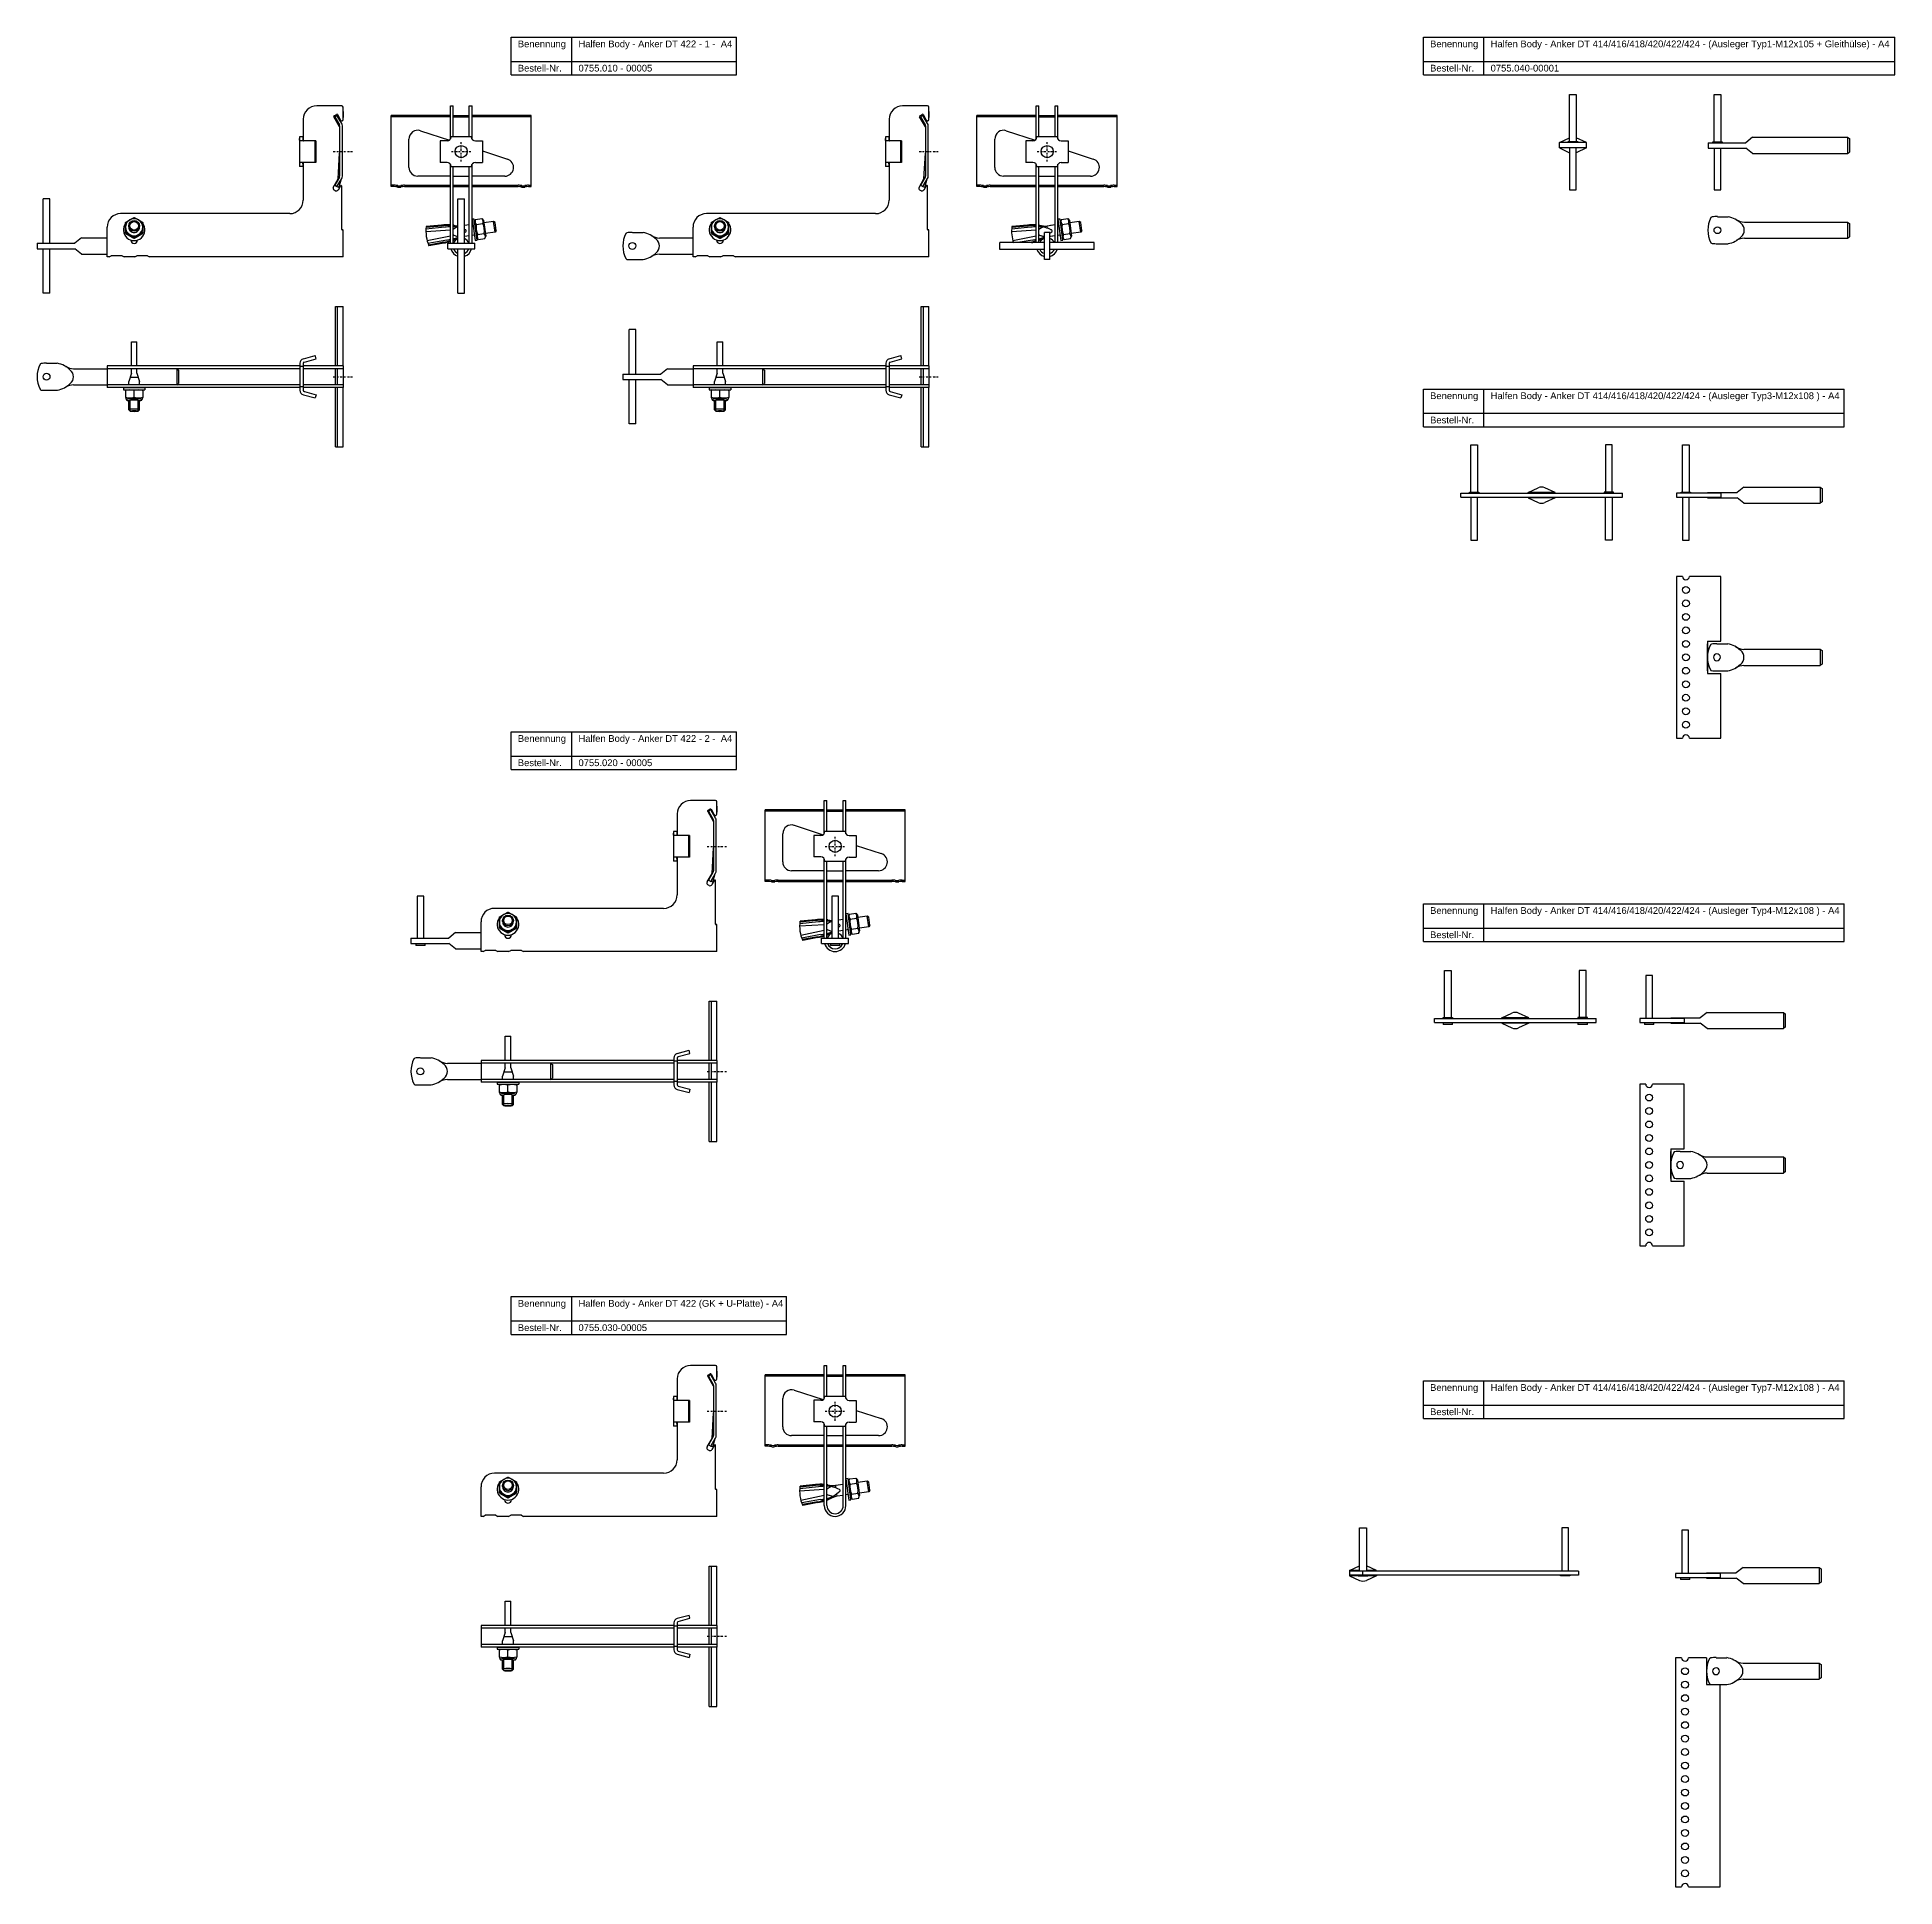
# Model space of a CAD drawing. Header units: millimetres. Extents: x 1273 to 2652, y -1202 to 170.
import ezdxf

# ---------------------------------------------------------------- set-up
doc = ezdxf.new("R2010")
doc.units = ezdxf.units.MM
doc.header["$LTSCALE"] = 10
doc.linetypes.add('STRICHPUNKT2', pattern=[0.5, 0.25, -0.125, 0, -0.125])
doc.layers.add('HALFEN', color=2, linetype='Continuous')
doc.styles.add('ARIAL50', font='ARIAL.TTF', dxfattribs={"height": 5})

msp = doc.modelspace()

# ---------------------------------------------------------------- texts
at = {"layer": 'HALFEN', "style": 'ARIAL50'}
for s, p in [('Benennung', (1630, 162.8)), ('Halfen Body - Anker DT 422 - 1 -  A4', (1675, 162.8)), ('Benennung', (2306.9, 162.8)), ('Halfen Body - Anker DT 414/416/418/420/422/424 - (Ausleger Typ1-M12x105 + Gleithülse) - A4', (2351.8, 162.8)), ('Bestell-Nr.', (1630, 144.8)), ('0755.010 - 00005', (1675, 144.8)), ('Bestell-Nr.', (2306.9, 144.8)), ('0755.040-00001', (2351.8, 144.8)), ('Benennung', (2306.9, -98.2)), ('Halfen Body - Anker DT 414/416/418/420/422/424 - (Ausleger Typ3-M12x108 ) - A4', (2351.8, -98.2)), ('Bestell-Nr.', (2306.9, -116.2)), ('Benennung', (1630, -352.4)), ('Halfen Body - Anker DT 422 - 2 -  A4', (1675, -352.4)), ('Bestell-Nr.', (1630, -370.4)), ('0755.020 - 00005', (1675, -370.4)), ('Benennung', (2306.9, -480)), ('Halfen Body - Anker DT 414/416/418/420/422/424 - (Ausleger Typ4-M12x108 ) - A4', (2351.8, -480)), ('Bestell-Nr.', (2306.9, -498)), ('Benennung', (1630, -771.4)), ('Halfen Body - Anker DT 422 (GK + U-Platte) - A4', (1675, -771.4)), ('Bestell-Nr.', (1630, -789.4)), ('0755.030-00005', (1675, -789.4)), ('Benennung', (2306.9, -833.8)), ('Halfen Body - Anker DT 414/416/418/420/422/424 - (Ausleger Typ7-M12x108 ) - A4', (2351.8, -833.8)), ('Bestell-Nr.', (2306.9, -851.8))]:
    msp.add_text(s, height=5, dxfattribs=at).set_placement(p)

# ---------------------------------------------------------------- linework, layer by layer
at = {"layer": 'HALFEN'}
for p, q in [((1625, 170.3), (1792.2, 170.3)), ((1625, 142.3), (1625, 170.3)), ((1670, 142.3), (1670, 170.3)), ((1792.2, 142.3), (1792.2, 170.3)), ((2301.9, 170.3), (2651.7, 170.3)), ((2301.9, 142.3), (2301.9, 170.3)), ((2346.8, 142.3), (2346.8, 170.3)), ((2651.7, 142.3), (2651.7, 170.3)), ((1625, 152.3), (1792.2, 152.3)), ((2301.9, 152.3), (2651.7, 152.3)), ((1625, 142.3), (1792.2, 142.3)), ((2301.9, 142.3), (2651.7, 142.3)), ((2410.4, 92.8), (2410.4, 127.8)), ((2410.4, 127.8), (2415.4, 127.8)), ((2415.4, 127.8), (2415.4, 92.8)), ((2517.6, 92.7), (2517.6, 127.7)), ((2517.6, 127.7), (2522.6, 127.7)), ((2522.6, 127.7), (2522.6, 92.7)), ((1499.3, 119.4), (1480.8, 119.4)), ((1499.3, 119.4), (1480.8, 119.4)), ((1500.3, 115.1), (1500.3, 118.4)), ((1500.3, 109.2), (1500.3, 118.4)), ((1500.3, 115.1), (1500.3, 110.6)), ((1536, 59.4), (1536, 112.3)), ((1580, 112.3), (1536, 112.3)), ((1580, 111.3), (1536, 111.3)), ((1580, 94.7), (1580, 119.4)), ((1580, 119.4), (1582, 119.4)), ((1582, 96.4), (1582, 119.4)), ((1582, 112.3), (1594, 112.3)), ((1582, 111.3), (1594, 111.3)), ((1594, 96.4), (1594, 119.4)), ((1594, 119.4), (1596, 119.4)), ((1596, 94.7), (1596, 119.4)), ((1640, 112.3), (1596, 112.3)), ((1640, 111.3), (1596, 111.3)), ((1640, 59.4), (1640, 112.3)), ((1934, 119.4), (1915.5, 119.4)), ((1934, 119.4), (1915.5, 119.4)), ((1935, 115.1), (1935, 118.4)), ((1935, 109.2), (1935, 118.4)), ((1935, 115.1), (1935, 110.6)), ((1970.7, 59.4), (1970.7, 112.3)), ((2014.7, 112.3), (1970.7, 112.3)), ((2014.7, 111.3), (1970.7, 111.3)), ((2014.7, 94.7), (2014.7, 119.4)), ((2014.7, 119.4), (2016.7, 119.4)), ((2016.7, 96.4), (2016.7, 119.4)), ((2016.7, 112.3), (2028.7, 112.3)), ((2016.7, 111.3), (2028.7, 111.3)), ((2028.7, 96.4), (2028.7, 119.4)), ((2028.7, 119.4), (2030.7, 119.4)), ((2030.7, 94.7), (2030.7, 119.4)), ((2074.7, 112.3), (2030.7, 112.3)), ((2074.7, 111.3), (2030.7, 111.3)), ((2074.7, 59.4), (2074.7, 112.3)), ((1470.8, 109.4), (1470.8, 93.6)), ((1557.7, 100.9), (1579.2, 93.9)), ((1905.5, 109.4), (1905.5, 93.6)), ((1992.4, 100.9), (2013.9, 93.9)), ((1468, 96.4), (1468, 74.4)), ((1470.5, 96.4), (1468, 96.4)), ((1480, 93.4), (1468.8, 93.4)), ((1470.5, 96.4), (1470.5, 94.4)), ((1479.4, 93.4), (1479.4, 77.4)), ((1480, 93.4), (1480, 77.4)), ((1549.2, 73.7), (1549.2, 94.7)), ((1572.3, 93.4), (1572.3, 77.4)), ((1577.5, 93.4), (1572.3, 93.4)), ((1595.5, 96.4), (1580.5, 96.4)), ((1598.5, 93.3), (1603.7, 93.3)), ((1603.7, 93.3), (1603.7, 77.3)), ((1603.7, 85.9), (1622.3, 79.9)), ((1902.7, 96.4), (1902.7, 74.4)), ((1905.2, 96.4), (1902.7, 96.4)), ((1914.7, 93.4), (1903.4, 93.4)), ((1905.2, 96.4), (1905.2, 94.4)), ((1914, 93.4), (1914, 77.4)), ((1914.7, 93.4), (1914.7, 77.4)), ((1983.9, 73.7), (1983.9, 94.7)), ((2007, 93.4), (2007, 77.4)), ((2012.2, 93.4), (2007, 93.4)), ((2030.2, 96.4), (2015.2, 96.4)), ((2033.2, 93.3), (2038.4, 93.3)), ((2038.4, 93.3), (2038.4, 77.3)), ((2038.4, 85.9), (2057, 79.9)), ((2402.9, 92.1), (2410.4, 95.5)), ((2402.9, 88.1), (2402.9, 92.1)), ((2422.9, 92.1), (2402.9, 92.1)), ((2422.9, 88.1), (2402.9, 88.1)), ((2402.9, 88.1), (2410.4, 84.6)), ((2409.4, 92.1), (2409.4, 92.8)), ((2409.4, 92.8), (2416.4, 92.8)), ((2410.4, 88.1), (2410.4, 57.1)), ((2422.9, 92.1), (2415.4, 95.5)), ((2422.9, 88.1), (2415.4, 84.6)), ((2415.4, 57.1), (2415.4, 88.1)), ((2416.4, 92.8), (2416.4, 92.1)), ((2422.9, 88.1), (2422.9, 92.1)), ((2513.1, 92), (2541.1, 92)), ((2513.1, 92), (2513.1, 88)), ((2513.1, 88), (2541.1, 88)), ((2516.6, 92), (2516.6, 92.7)), ((2516.6, 92.7), (2523.6, 92.7)), ((2517.6, 88), (2517.6, 57)), ((2522.6, 57), (2522.6, 88)), ((2523.6, 92.7), (2523.6, 92)), ((2546.1, 96), (2541.1, 92)), ((2546.1, 84), (2541.1, 88)), ((2546.1, 96), (2616.7, 96)), ((2546.1, 84), (2616.7, 84)), ((2616.7, 96), (2616.7, 84)), ((2616.7, 96), (2618.1, 95)), ((2616.7, 84), (2618.1, 85)), ((2618.1, 95), (2618.1, 85)), ((1470.5, 74.4), (1468, 74.4)), ((1480, 77.4), (1468.8, 77.4)), ((1470.5, 76.4), (1470.5, 74.4)), ((1470.8, 77.1), (1470.8, 49.4)), ((1577.5, 77.4), (1572.3, 77.4)), ((1580, 17.4), (1580, 76)), ((1580.5, 74.4), (1595.5, 74.4)), ((1582, 17.4), (1582, 74.4)), ((1594, 17.4), (1594, 74.4)), ((1596, 17.4), (1596, 76)), ((1598.5, 77.3), (1603.7, 77.3)), ((1905.2, 74.4), (1902.7, 74.4)), ((1914.7, 77.4), (1903.4, 77.4)), ((1905.2, 76.4), (1905.2, 74.4)), ((1905.5, 77.1), (1905.5, 49.4)), ((2012.2, 77.4), (2007, 77.4)), ((2014.7, 17.9), (2014.7, 76)), ((2015.2, 74.4), (2030.2, 74.4)), ((2016.7, 17.9), (2016.7, 74.4)), ((2028.7, 17.9), (2028.7, 74.4)), ((2030.7, 17.9), (2030.7, 76)), ((2033.2, 77.3), (2038.4, 77.3)), ((1499.3, 27.7), (1499.3, 59.8)), ((1538.3, 60.4), (1536, 60.4)), ((1538.3, 59.4), (1536, 59.4)), ((1545.8, 60.4), (1580, 60.4)), ((1545.8, 59.4), (1580, 59.4)), ((1580, 67.2), (1555.7, 67.2)), ((1582, 67.2), (1594, 67.2)), ((1582, 60.4), (1594, 60.4)), ((1582, 59.4), (1594, 59.4)), ((1620.3, 67.2), (1596, 67.2)), ((1596, 60.4), (1630.3, 60.4)), ((1596, 59.4), (1630.3, 59.4)), ((1637.8, 60.4), (1640, 60.4)), ((1637.8, 59.4), (1640, 59.4)), ((1934, 27.7), (1934, 59.8)), ((1972.9, 60.4), (1970.7, 60.4)), ((1972.9, 59.4), (1970.7, 59.4)), ((1980.4, 60.4), (2014.7, 60.4)), ((1980.4, 59.4), (2014.7, 59.4)), ((2014.7, 67.2), (1990.4, 67.2)), ((2016.7, 67.2), (2028.7, 67.2)), ((2016.7, 60.4), (2028.7, 60.4)), ((2016.7, 59.4), (2028.7, 59.4)), ((2055, 67.2), (2030.7, 67.2)), ((2030.7, 60.4), (2064.9, 60.4)), ((2030.7, 59.4), (2064.9, 59.4)), ((2072.4, 60.4), (2074.7, 60.4)), ((2072.4, 59.4), (2074.7, 59.4)), ((2410.4, 57.1), (2415.4, 57.1)), ((2517.6, 57), (2522.6, 57)), ((1277.8, 17.4), (1277.8, 50.4)), ((1282.8, 50.4), (1277.8, 50.4)), ((1282.8, 17.4), (1282.8, 50.4)), ((1585.5, 17.4), (1585.5, 50.4)), ((1585.5, 50.4), (1590.5, 50.4)), ((1590.5, 17.4), (1590.5, 50.4)), ((1325.3, 7.4), (1325.3, 29.4)), ((1460.8, 39.4), (1335.3, 39.4)), ((1341.3, 29.5), (1341.3, 30.3)), ((1349.3, 29.5), (1349.3, 30.3)), ((1575.9, 29.3), (1561.8, 27.9)), ((1573.4, 30.9), (1562, 29.8)), ((1573.5, 30.2), (1562.1, 29.1)), ((1585.1, 29.6), (1582, 27.6)), ((1584.1, 29.7), (1585.1, 29.6)), ((1594, 31), (1590.5, 30.5)), ((1597.6, 35.4), (1596, 35.2)), ((1596, 35.2), (1598.3, 19.4)), ((1596.6, 31.4), (1596, 31.3)), ((1599.8, 19.6), (1597.6, 35.4)), ((1598.7, 35.1), (1597.9, 33.2)), ((1597.9, 33.4), (1599.5, 21.9)), ((1598.7, 35.1), (1603.4, 35.7)), ((1599.2, 31.4), (1604, 32)), ((1603.4, 35.7), (1604.6, 34.2)), ((1604.6, 34.2), (1606.3, 22.7)), ((1612, 33.6), (1604.9, 32.6)), ((1613.1, 25.6), (1612, 33.6)), ((1613.1, 32.7), (1612, 33.6)), ((1613.9, 26.8), (1613.1, 32.7)), ((1760, 7.4), (1760, 29.4)), ((1895.5, 39.4), (1770, 39.4)), ((1776, 29.5), (1776, 30.3)), ((1784, 29.5), (1784, 30.3)), ((2010.5, 29.3), (1996.5, 27.9)), ((2008.1, 30.9), (1996.6, 29.8)), ((2008.1, 30.2), (1996.7, 29.1)), ((2019.7, 29.6), (2016.7, 27.6)), ((2019.7, 29.6), (2016.7, 27.6)), ((2019.7, 29.6), (2016.7, 27.6)), ((2019.7, 29.6), (2016.7, 27.6)), ((2018.7, 29.7), (2019.7, 29.6)), ((2018.7, 29.7), (2019.7, 29.6)), ((2018.7, 29.7), (2019.7, 29.6)), ((2018.7, 29.7), (2019.7, 29.6)), ((2028.7, 31), (2022.8, 30.2)), ((2023.1, 28.6), (2022.8, 30.2)), ((2023.1, 28.5), (2023, 29.2)), ((2028.7, 31), (2025.2, 30.5)), ((2028.7, 31), (2025.2, 30.5)), ((2032.3, 35.4), (2030.7, 35.2)), ((2030.7, 35.2), (2032.9, 19.4)), ((2031.2, 31.4), (2030.7, 31.3)), ((2034.5, 19.6), (2032.3, 35.4)), ((2032.5, 33.4), (2034.2, 21.9)), ((2033.3, 35.1), (2032.6, 33.2)), ((2033.3, 35.1), (2038.1, 35.7)), ((2033.8, 31.4), (2038.6, 32)), ((2038.1, 35.7), (2039.3, 34.2)), ((2039.3, 34.2), (2040.9, 22.7)), ((2046.6, 33.6), (2039.5, 32.6)), ((2047.7, 25.6), (2046.6, 33.6)), ((2047.7, 32.7), (2046.6, 33.6)), ((2048.6, 26.8), (2047.7, 32.7)), ((2520.1, 37.1), (2528.1, 37.1)), ((2540.1, 33.1), (2616.7, 33.1)), ((2616.7, 33.1), (2616.7, 21.1)), ((2616.7, 33.1), (2618.1, 32.1)), ((2618.1, 32.1), (2618.1, 22.1)), ((1273.3, 17.4), (1301.3, 17.4)), ((1273.3, 17.4), (1273.3, 13.4)), ((1306.3, 21.4), (1301.3, 17.4)), ((1306.3, 21.4), (1325.3, 21.4)), ((1342.8, 19.7), (1342.8, 19.8)), ((1347.8, 19.7), (1347.8, 19.8)), ((1500, 27.4), (1499.6, 27.4)), ((1500.3, 7.4), (1500.3, 27.1)), ((1580, 27.2), (1561.7, 26)), ((1580, 22.8), (1562.7, 19.1)), ((1577.2, 19.8), (1563.3, 17.3)), ((1575.2, 18.2), (1563.9, 16.1)), ((1575.3, 17.6), (1564, 15.5)), ((1578, 17.4), (1598, 17.4)), ((1578, 13.4), (1578, 17.4)), ((1582, 23.8), (1582.1, 23.3)), ((1582.1, 23.3), (1582, 23.3)), ((1585.5, 22.2), (1582.1, 23.3)), ((1585.2, 21.7), (1585.5, 21.8)), ((1594, 23), (1590.5, 22.5)), ((1597.7, 23.5), (1596, 23.2)), ((1598, 13.4), (1598, 17.4)), ((1598.3, 19.4), (1599.8, 19.6)), ((1600.7, 20.2), (1599.5, 21.8)), ((1600.2, 23.9), (1605, 24.6)), ((1600.7, 20.2), (1605.5, 20.9)), ((1605.5, 20.9), (1606.3, 22.7)), ((1613.1, 25.6), (1606, 24.6)), ((1613.9, 26.8), (1613.1, 25.6)), ((1715, 25.4), (1723, 25.4)), ((1735, 21.4), (1760, 21.4)), ((1777.5, 19.7), (1777.5, 19.8)), ((1782.5, 19.7), (1782.5, 19.8)), ((1934.7, 27.4), (1934.3, 27.4)), ((1935, 7.4), (1935, 27.1)), ((2020.7, 17.9), (1987.7, 17.9)), ((1987.7, 12.9), (1987.7, 17.9)), ((2014.7, 27.2), (1996.4, 26)), ((2014.7, 22.8), (1997.4, 19.1)), ((2011.8, 19.8), (2001.1, 17.9)), ((2009.8, 18.2), (2007.8, 17.9)), ((2016.7, 23.8), (2016.7, 23.3)), ((2016.7, 23.8), (2016.7, 23.3)), ((2016.7, 23.8), (2016.7, 23.3)), ((2016.7, 23.8), (2016.7, 23.3)), ((2016.7, 23.3), (2016.7, 23.3)), ((2020.2, 22.2), (2016.7, 23.3)), ((2016.7, 23.3), (2016.7, 23.3)), ((2020.2, 22.2), (2016.7, 23.3)), ((2016.7, 23.3), (2016.7, 23.3)), ((2020.2, 22.2), (2016.7, 23.3)), ((2016.7, 23.3), (2016.7, 23.3)), ((2020.7, 22.1), (2016.7, 23.3)), ((2019.8, 21.7), (2020.7, 22)), ((2019.8, 21.7), (2020.2, 21.8)), ((2019.8, 21.7), (2020.2, 21.8)), ((2019.8, 21.7), (2020.2, 21.8)), ((2020.7, 5.4), (2020.7, 25.4)), ((2024.7, 25.4), (2020.7, 25.4)), ((2024.7, 25.4), (2020.7, 25.4)), ((2024.7, 5.4), (2024.7, 25.4)), ((2028.7, 23), (2024.7, 22.4)), ((2057.7, 17.9), (2024.7, 17.9)), ((2028.7, 23), (2025.2, 22.5)), ((2028.7, 23), (2025.2, 22.5)), ((2032.3, 23.5), (2030.7, 23.2)), ((2032.9, 19.4), (2034.5, 19.6)), ((2035.4, 20.2), (2034.2, 21.8)), ((2034.9, 23.9), (2039.7, 24.6)), ((2035.4, 20.2), (2040.2, 20.9)), ((2040.2, 20.9), (2040.9, 22.7)), ((2047.7, 25.6), (2040.6, 24.6)), ((2048.6, 26.8), (2047.7, 25.6)), ((2057.7, 12.9), (2057.7, 17.9)), ((2520.1, 17.1), (2528.1, 17.1)), ((2540.1, 21.1), (2616.7, 21.1)), ((2616.7, 21.1), (2618.1, 22.1)), ((1273.3, 13.4), (1301.3, 13.4)), ((1277.8, -19.6), (1277.8, 13.4)), ((1282.8, -19.6), (1282.8, 13.4)), ((1306.3, 9.4), (1301.3, 13.4)), ((1306.3, 9.4), (1325.3, 9.4)), ((1326.8, 7.4), (1325.3, 7.4)), ((1326.8, 7.4), (1328.3, 8.2)), ((1336.3, 8.2), (1328.3, 8.2)), ((1336.3, 8.2), (1337.8, 7.4)), ((1345.8, 7.4), (1337.8, 7.4)), ((1345.8, 7.4), (1347.3, 8.2)), ((1355.3, 8.2), (1347.3, 8.2)), ((1355.3, 8.2), (1356.8, 7.4)), ((1500.3, 7.4), (1356.8, 7.4)), ((1578, 13.4), (1598, 13.4)), ((1585.5, -19.6), (1585.5, 13.4)), ((1590.5, -19.6), (1590.5, 13.4)), ((1715, 5.4), (1723, 5.4)), ((1735, 9.4), (1760, 9.4)), ((1761.5, 7.4), (1760, 7.4)), ((1761.5, 7.4), (1763, 8.2)), ((1771, 8.2), (1763, 8.2)), ((1771, 8.2), (1772.5, 7.4)), ((1780.5, 7.4), (1772.5, 7.4)), ((1780.5, 7.4), (1782, 8.2)), ((1790, 8.2), (1782, 8.2)), ((1790, 8.2), (1791.5, 7.4)), ((1935, 7.4), (1791.5, 7.4)), ((2020.7, 12.9), (1987.7, 12.9)), ((2024.7, 5.4), (2020.7, 5.4)), ((2057.7, 12.9), (2024.7, 12.9)), ((1282.8, -19.6), (1277.8, -19.6)), ((1585.5, -19.6), (1590.5, -19.6)), ((1494.6, -73.6), (1494.6, -29.6)), ((1494.6, -29.6), (1500.3, -29.6)), ((1496.3, -73.6), (1496.3, -29.6)), ((1500.3, -73.6), (1500.3, -29.6)), ((1929.3, -73.6), (1929.3, -29.6)), ((1929.3, -29.6), (1935, -29.6)), ((1931, -73.6), (1931, -29.6)), ((1935, -73.6), (1935, -29.6)), ((1712.5, -79.6), (1712.5, -46.6)), ((1717.5, -46.6), (1712.5, -46.6)), ((1717.5, -79.6), (1717.5, -46.6)), ((1343.3, -55.6), (1347.3, -55.6)), ((1343.3, -73.6), (1343.3, -55.6)), ((1347.3, -73.6), (1347.3, -55.6)), ((1470.9, -68.3), (1479.7, -65.9)), ((1471.6, -70.7), (1480.3, -68.3)), ((1480.3, -68.3), (1479.7, -65.9)), ((1778, -55.6), (1782, -55.6)), ((1778, -73.6), (1778, -55.6)), ((1782, -73.6), (1782, -55.6)), ((1905.6, -68.3), (1914.3, -65.9)), ((1906.2, -70.7), (1915, -68.3)), ((1915, -68.3), (1914.3, -65.9)), ((1280.3, -71.6), (1288.3, -71.6)), ((1300.4, -75.6), (1325.3, -75.6)), ((1468.3, -73.6), (1325.3, -73.6)), ((1325.3, -73.6), (1325.3, -89.6)), ((1468.3, -75.6), (1325.3, -75.6)), ((1343.3, -78.9), (1341.3, -85.1)), ((1348.4, -82.1), (1342.3, -82.1)), ((1343.3, -78.9), (1343.3, -75.6)), ((1347.3, -78.9), (1347.3, -75.6)), ((1347.3, -78.9), (1349.3, -85.1)), ((1376.9, -75.6), (1376.9, -87.6)), ((1376.9, -75.6), (1378.3, -76.6)), ((1378.3, -76.6), (1378.3, -86.6)), ((1468.3, -71.6), (1468.3, -91.6)), ((1470.8, -74.1), (1468.3, -74.1)), ((1470.8, -71.6), (1470.8, -91.6)), ((1500.3, -73.6), (1470.8, -73.6)), ((1470.8, -73.6), (1470.8, -75.6)), ((1500.3, -75.6), (1470.8, -75.6)), ((1470.8, -75.6), (1470.8, -87.6)), ((1494.6, -87.6), (1494.6, -75.6)), ((1496.3, -87.6), (1496.3, -75.6)), ((1500.3, -73.6), (1500.3, -89.6)), ((1708, -79.6), (1736, -79.6)), ((1708, -79.6), (1708, -83.6)), ((1741, -75.6), (1736, -79.6)), ((1741, -75.6), (1760, -75.6)), ((1903, -73.6), (1760, -73.6)), ((1760, -73.6), (1760, -89.6)), ((1903, -75.6), (1760, -75.6)), ((1778, -78.9), (1776, -85.1)), ((1783, -82.1), (1777, -82.1)), ((1778, -78.9), (1778, -75.6)), ((1782, -78.9), (1782, -75.6)), ((1782, -78.9), (1784, -85.1)), ((1811.6, -75.6), (1811.6, -87.6)), ((1811.6, -75.6), (1813, -76.6)), ((1813, -76.6), (1813, -86.6)), ((1903, -71.6), (1903, -91.6)), ((1905.5, -74.1), (1903, -74.1)), ((1905.5, -71.6), (1905.5, -91.6)), ((1935, -73.6), (1905.5, -73.6)), ((1905.5, -73.6), (1905.5, -75.6)), ((1935, -75.6), (1905.5, -75.6)), ((1905.5, -75.6), (1905.5, -87.6)), ((1929.3, -87.6), (1929.3, -75.6)), ((1931, -87.6), (1931, -75.6)), ((1935, -73.6), (1935, -89.6)), ((1280.3, -91.6), (1288.3, -91.6)), ((1300.4, -87.6), (1325.3, -87.6)), ((1468.3, -87.6), (1325.3, -87.6)), ((1468.3, -89.6), (1325.3, -89.6)), ((1337.3, -89.6), (1353.3, -89.6)), ((1337.3, -89.6), (1337.3, -91.2)), ((1337.3, -91.2), (1353.3, -91.2)), ((1339.5, -91.2), (1338.8, -91.9)), ((1338.8, -91.9), (1338.8, -96.7)), ((1339.5, -91.2), (1351.1, -91.2)), ((1341.3, -87.6), (1341.3, -85.1)), ((1345.3, -96.7), (1345.3, -91.9)), ((1349.3, -87.6), (1349.3, -85.1)), ((1351.1, -91.2), (1351.8, -91.9)), ((1351.8, -91.9), (1351.8, -96.7)), ((1353.3, -89.6), (1353.3, -91.2)), ((1376.9, -87.6), (1378.3, -86.6)), ((1470.8, -89.1), (1468.3, -89.1)), ((1500.3, -87.6), (1470.8, -87.6)), ((1470.8, -87.6), (1470.8, -89.6)), ((1500.3, -89.6), (1470.8, -89.6)), ((1470.9, -95), (1479.7, -97.3)), ((1471.6, -92.6), (1480.3, -94.9)), ((1480.3, -94.9), (1479.7, -97.3)), ((1494.6, -133.6), (1494.6, -89.6)), ((1496.3, -133.6), (1496.3, -89.6)), ((1500.3, -133.6), (1500.3, -89.6)), ((1708, -83.6), (1736, -83.6)), ((1712.5, -116.6), (1712.5, -83.6)), ((1717.5, -116.6), (1717.5, -83.6)), ((1741, -87.6), (1736, -83.6)), ((1741, -87.6), (1760, -87.6)), ((1903, -87.6), (1760, -87.6)), ((1903, -89.6), (1760, -89.6)), ((1772, -89.6), (1788, -89.6)), ((1772, -89.6), (1772, -91.2)), ((1772, -91.2), (1788, -91.2)), ((1774.2, -91.2), (1773.5, -91.9)), ((1773.5, -91.9), (1773.5, -96.7)), ((1774.2, -91.2), (1785.8, -91.2)), ((1776, -87.6), (1776, -85.1)), ((1780, -96.7), (1780, -91.9)), ((1784, -87.6), (1784, -85.1)), ((1785.8, -91.2), (1786.5, -91.9)), ((1786.5, -91.9), (1786.5, -96.7)), ((1788, -89.6), (1788, -91.2)), ((1811.6, -87.6), (1813, -86.6)), ((1905.5, -89.1), (1903, -89.1)), ((1935, -87.6), (1905.5, -87.6)), ((1905.5, -87.6), (1905.5, -89.6)), ((1935, -89.6), (1905.5, -89.6)), ((1905.6, -95), (1914.3, -97.3)), ((1906.2, -92.6), (1915, -94.9)), ((1915, -94.9), (1914.3, -97.3)), ((1929.3, -133.6), (1929.3, -89.6)), ((1931, -133.6), (1931, -89.6)), ((1935, -133.6), (1935, -89.6)), ((2301.9, -90.7), (2614.2, -90.7)), ((2301.9, -118.7), (2301.9, -90.7)), ((2346.8, -118.7), (2346.8, -90.7)), ((2614.2, -118.7), (2614.2, -90.7)), ((1338.8, -96.7), (1339.5, -98.7)), ((1341.3, -106.1), (1341.3, -99.3)), ((1341.3, -106.1), (1341.3, -99.3)), ((1342.3, -107.1), (1341.3, -106.1)), ((1342.3, -107.1), (1341.3, -106.1)), ((1342.3, -107.1), (1342.3, -99)), ((1342.3, -107.1), (1342.3, -99)), ((1348.3, -107.1), (1348.3, -99)), ((1348.3, -107.1), (1348.3, -99)), ((1348.3, -107.1), (1349.3, -106.1)), ((1348.3, -107.1), (1349.3, -106.1)), ((1349.3, -106.1), (1349.3, -99.3)), ((1349.3, -106.1), (1349.3, -99.3)), ((1351.8, -96.7), (1351.1, -98.7)), ((1773.5, -96.7), (1774.2, -98.7)), ((1776, -106.1), (1776, -99.3)), ((1776, -106.1), (1776, -99.3)), ((1777, -107.1), (1776, -106.1)), ((1777, -107.1), (1776, -106.1)), ((1777, -107.1), (1777, -99)), ((1777, -107.1), (1777, -99)), ((1783, -107.1), (1783, -99)), ((1783, -107.1), (1783, -99)), ((1783, -107.1), (1784, -106.1)), ((1783, -107.1), (1784, -106.1)), ((1784, -106.1), (1784, -99.3)), ((1784, -106.1), (1784, -99.3)), ((1786.5, -96.7), (1785.8, -98.7)), ((2301.9, -108.7), (2614.2, -108.7)), ((1717.5, -116.6), (1712.5, -116.6)), ((2301.9, -118.7), (2614.2, -118.7)), ((1494.6, -133.6), (1500.3, -133.6)), ((1929.3, -133.6), (1935, -133.6)), ((2337.1, -167.2), (2337.1, -132.2)), ((2337.1, -132.2), (2342.1, -132.2)), ((2342.1, -132.2), (2342.1, -167.2)), ((2442.1, -132.2), (2437.1, -132.2)), ((2437.1, -132.2), (2437.1, -167.2)), ((2442.1, -167.2), (2442.1, -132.2)), ((2494.2, -167.2), (2494.2, -132.2)), ((2494.2, -132.2), (2499.2, -132.2)), ((2499.2, -132.2), (2499.2, -167.2)), ((2379.6, -167.4), (2387.1, -164)), ((2399.6, -167.4), (2392.1, -164)), ((2539.7, -163.4), (2534.7, -167.4)), ((2539.7, -163.4), (2596.3, -163.4)), ((2596.3, -163.4), (2596.3, -175.4)), ((2596.3, -163.4), (2597.7, -164.4)), ((2597.7, -164.4), (2597.7, -174.4)), ((2329.6, -170.9), (2329.6, -167.9)), ((2329.6, -167.9), (2449.6, -167.9)), ((2329.6, -170.9), (2449.6, -170.9)), ((2336.1, -167.9), (2336.1, -167.2)), ((2336.1, -167.2), (2343.1, -167.2)), ((2337.1, -170.9), (2337.1, -202.9)), ((2342.1, -202.9), (2342.1, -170.9)), ((2343.1, -167.2), (2343.1, -167.9)), ((2379.6, -167.9), (2379.6, -167.4)), ((2399.6, -167.4), (2379.6, -167.4)), ((2379.6, -171.4), (2379.6, -170.9)), ((2399.6, -171.4), (2379.6, -171.4)), ((2379.6, -171.4), (2387.1, -174.9)), ((2399.6, -171.4), (2392.1, -174.9)), ((2399.6, -167.9), (2399.6, -167.4)), ((2399.6, -171.4), (2399.6, -170.9)), ((2443.1, -167.2), (2436.1, -167.2)), ((2436.1, -167.2), (2436.1, -167.9)), ((2437.1, -202.9), (2437.1, -170.9)), ((2442.1, -170.9), (2442.1, -202.9)), ((2443.1, -167.9), (2443.1, -167.2)), ((2449.6, -170.9), (2449.6, -167.9)), ((2522.7, -167.9), (2489.7, -167.9)), ((2489.7, -167.9), (2489.7, -170.9)), ((2489.7, -170.9), (2522.7, -170.9)), ((2493.2, -167.9), (2493.2, -167.2)), ((2493.2, -167.2), (2500.2, -167.2)), ((2494.2, -170.9), (2494.2, -202.9)), ((2499.2, -202.9), (2499.2, -170.9)), ((2500.2, -167.2), (2500.2, -167.9)), ((2512.7, -167.4), (2534.7, -167.4)), ((2512.7, -167.4), (2512.7, -167.9)), ((2512.7, -170.9), (2512.7, -171.4)), ((2512.7, -171.4), (2534.7, -171.4)), ((2522.7, -167.9), (2522.7, -170.9)), ((2539.7, -175.4), (2534.7, -171.4)), ((2539.7, -175.4), (2596.3, -175.4)), ((2597.7, -174.4), (2596.3, -175.4)), ((2337.1, -202.9), (2342.1, -202.9)), ((2442.1, -202.9), (2437.1, -202.9)), ((2494.2, -202.9), (2499.2, -202.9)), ((2494.2, -229.7), (2489.7, -229.7)), ((2489.7, -229.7), (2489.7, -349.7)), ((2522.7, -229.7), (2499.3, -229.7)), ((2522.7, -277.7), (2522.7, -229.7)), ((2512.7, -277.7), (2512.7, -301.7)), ((2512.7, -277.7), (2522.7, -277.7)), ((2512.7, -299.7), (2512.7, -279.7)), ((2519.7, -279.7), (2527.7, -279.7)), ((2539.7, -283.7), (2596.3, -283.7)), ((2596.3, -283.7), (2596.3, -295.7)), ((2596.3, -283.7), (2597.7, -284.7)), ((2597.7, -284.7), (2597.7, -294.7)), ((2512.7, -301.7), (2522.7, -301.7)), ((2519.7, -299.7), (2527.7, -299.7)), ((2522.7, -349.7), (2522.7, -301.7)), ((2539.7, -295.7), (2596.3, -295.7)), ((2597.7, -294.7), (2596.3, -295.7)), ((1625, -344.9), (1792.2, -344.9)), ((1625, -372.9), (1625, -344.9)), ((1670, -372.9), (1670, -344.9)), ((1792.2, -372.9), (1792.2, -344.9)), ((2489.7, -349.7), (2494.2, -349.7)), ((2499.3, -349.7), (2522.7, -349.7)), ((1625, -362.9), (1792.2, -362.9)), ((1625, -372.9), (1792.2, -372.9)), ((1776.7, -395.9), (1758.2, -395.9)), ((1776.7, -395.9), (1758.2, -395.9)), ((1777.7, -400.1), (1777.7, -396.9)), ((1777.7, -406), (1777.7, -396.9)), ((1857.4, -420.5), (1857.4, -395.9)), ((1857.4, -395.9), (1859.4, -395.9)), ((1859.4, -418.9), (1859.4, -395.9)), ((1871.4, -418.9), (1871.4, -395.9)), ((1871.4, -395.9), (1873.4, -395.9)), ((1873.4, -420.5), (1873.4, -395.9)), ((1748.2, -405.9), (1748.2, -421.6)), ((1777.7, -400.1), (1777.7, -404.6)), ((1813.4, -455.9), (1813.4, -402.9)), ((1857.4, -402.9), (1813.4, -402.9)), ((1857.4, -403.9), (1813.4, -403.9)), ((1859.4, -402.9), (1871.4, -402.9)), ((1859.4, -403.9), (1871.4, -403.9)), ((1917.4, -402.9), (1873.4, -402.9)), ((1917.4, -403.9), (1873.4, -403.9)), ((1917.4, -455.9), (1917.4, -402.9)), ((1745.4, -418.9), (1745.4, -440.9)), ((1747.9, -418.9), (1745.4, -418.9)), ((1757.4, -421.9), (1746.2, -421.9)), ((1747.9, -418.9), (1747.9, -420.9)), ((1756.7, -421.9), (1756.7, -437.9)), ((1757.4, -421.9), (1757.4, -437.9)), ((1826.6, -441.5), (1826.6, -420.5)), ((1835.1, -414.3), (1856.6, -421.3)), ((1849.7, -421.8), (1849.7, -437.8)), ((1854.9, -421.8), (1849.7, -421.8)), ((1872.9, -418.9), (1857.9, -418.9)), ((1875.9, -421.9), (1881.1, -421.9)), ((1881.1, -421.9), (1881.1, -437.9)), ((1747.9, -440.9), (1745.4, -440.9)), ((1757.4, -437.9), (1746.2, -437.9)), ((1747.9, -438.9), (1747.9, -440.9)), ((1748.2, -438.1), (1748.2, -465.9)), ((1854.9, -437.8), (1849.7, -437.8)), ((1857.4, -497.9), (1857.4, -439.2)), ((1857.9, -440.9), (1872.9, -440.9)), ((1859.4, -497.9), (1859.4, -440.9)), ((1871.4, -497.9), (1871.4, -440.9)), ((1873.4, -497.9), (1873.4, -439.2)), ((1875.9, -437.9), (1881.1, -437.9)), ((1881.1, -429.3), (1899.7, -435.3)), ((1815.6, -454.9), (1813.4, -454.9)), ((1823.1, -454.9), (1857.4, -454.9)), ((1857.4, -448), (1833.1, -448)), ((1859.4, -448), (1871.4, -448)), ((1859.4, -454.9), (1871.4, -454.9)), ((1897.7, -448), (1873.4, -448)), ((1873.4, -454.9), (1907.6, -454.9)), ((1915.1, -454.9), (1917.4, -454.9)), ((1555.2, -466.9), (1555.2, -497.9)), ((1560.2, -466.9), (1555.2, -466.9)), ((1560.2, -497.9), (1560.2, -466.9)), ((1776.7, -487.6), (1776.7, -455.4)), ((1815.6, -455.9), (1813.4, -455.9)), ((1823.1, -455.9), (1857.4, -455.9)), ((1859.4, -455.9), (1871.4, -455.9)), ((1862.9, -466.9), (1862.9, -497.9)), ((1867.9, -466.9), (1862.9, -466.9)), ((1867.9, -497.9), (1867.9, -466.9)), ((1873.4, -455.9), (1907.6, -455.9)), ((1915.1, -455.9), (1917.4, -455.9)), ((1738.2, -475.9), (1612.7, -475.9)), ((1875, -479.8), (1873.4, -480)), ((1873.4, -480), (1875.6, -495.9)), ((1877.2, -495.6), (1875, -479.8)), ((1876, -480.1), (1875.3, -482)), ((1875.3, -481.8), (1876.9, -493.3)), ((1876, -480.1), (1880.8, -479.5)), ((1880.8, -479.5), (1882, -481)), ((1882, -481), (1883.6, -492.5)), ((1889.3, -481.7), (1882.2, -482.7)), ((1890.4, -489.6), (1889.3, -481.7)), ((1890.4, -482.5), (1889.3, -481.7)), ((2301.9, -472.5), (2614.2, -472.5)), ((2301.9, -500.5), (2301.9, -472.5)), ((2346.8, -500.5), (2346.8, -472.5)), ((2614.2, -500.5), (2614.2, -472.5)), ((1583.7, -493.9), (1578.7, -497.9)), ((1583.7, -493.9), (1602.7, -493.9)), ((1602.7, -507.9), (1602.7, -485.9)), ((1618.7, -485.7), (1618.7, -484.9)), ((1620.2, -495.6), (1620.2, -495.4)), ((1625.2, -495.6), (1625.2, -495.4)), ((1626.7, -485.7), (1626.7, -484.9)), ((1777.4, -487.9), (1777, -487.9)), ((1777.7, -507.9), (1777.7, -488.2)), ((1857.4, -488), (1839.1, -489.2)), ((1853.2, -485.9), (1839.2, -487.4)), ((1850.8, -484.3), (1839.4, -485.4)), ((1850.8, -485), (1839.4, -486.1)), ((1857.4, -492.4), (1840.1, -496.1)), ((1854.6, -495.4), (1840.7, -497.9)), ((1862.4, -485.6), (1859.4, -487.6)), ((1859.4, -491.4), (1859.5, -491.9)), ((1859.5, -491.9), (1859.4, -491.9)), ((1862.9, -493), (1859.5, -491.9)), ((1861.4, -485.6), (1862.4, -485.6)), ((1862.5, -493.5), (1862.9, -493.4)), ((1871.4, -484.2), (1867.9, -484.7)), ((1871.4, -492.3), (1867.9, -492.7)), ((1873.9, -483.8), (1873.4, -483.9)), ((1875, -491.7), (1873.4, -492)), ((1875.6, -495.9), (1877.2, -495.6)), ((1876.5, -483.9), (1881.3, -483.2)), ((1878.1, -495), (1876.9, -493.5)), ((1877.6, -491.3), (1882.4, -490.6)), ((1878.1, -495), (1882.9, -494.3)), ((1882.9, -494.3), (1883.6, -492.5)), ((1890.4, -489.6), (1883.4, -490.6)), ((1891.3, -488.4), (1890.4, -482.5)), ((1891.3, -488.4), (1890.4, -489.6)), ((2301.9, -490.5), (2614.2, -490.5)), ((1550.7, -497.9), (1578.7, -497.9)), ((1550.7, -497.9), (1550.7, -501.9)), ((1550.7, -501.9), (1578.7, -501.9)), ((1554.2, -501.9), (1554.2, -503.4)), ((1561.2, -503.4), (1554.2, -503.4)), ((1561.2, -503.4), (1561.2, -501.9)), ((1583.7, -505.9), (1578.7, -501.9)), ((1583.7, -505.9), (1602.7, -505.9)), ((1604.2, -507.9), (1602.7, -507.9)), ((1604.2, -507.9), (1605.7, -507.1)), ((1613.7, -507.1), (1605.7, -507.1)), ((1613.7, -507.1), (1615.2, -507.9)), ((1623.2, -507.9), (1615.2, -507.9)), ((1623.2, -507.9), (1624.7, -507.1)), ((1632.7, -507.1), (1624.7, -507.1)), ((1632.7, -507.1), (1634.2, -507.9)), ((1777.7, -507.9), (1634.2, -507.9)), ((1852.5, -497), (1841.2, -499.1)), ((1852.6, -497.6), (1841.4, -499.7)), ((1855.4, -497.9), (1875.4, -497.9)), ((1855.4, -501.9), (1855.4, -497.9)), ((1855.4, -501.9), (1875.4, -501.9)), ((1861.9, -501.9), (1861.9, -503.4)), ((1868.9, -503.4), (1861.9, -503.4)), ((1868.9, -503.4), (1868.9, -501.9)), ((1875.4, -501.9), (1875.4, -497.9)), ((2301.9, -500.5), (2614.2, -500.5)), ((2317.6, -556.9), (2317.6, -521.9)), ((2317.6, -521.9), (2322.6, -521.9)), ((2322.6, -521.9), (2322.6, -556.9)), ((2422.6, -521.9), (2417.6, -521.9)), ((2417.6, -521.9), (2417.6, -556.9)), ((2422.6, -556.9), (2422.6, -521.9)), ((2466.9, -525.6), (2466.9, -557.6)), ((2471.9, -525.6), (2466.9, -525.6)), ((2471.9, -557.6), (2471.9, -525.6)), ((1772, -588.8), (1772, -544.8)), ((1772, -544.8), (1777.7, -544.8)), ((1773.7, -588.8), (1773.7, -544.8)), ((1777.7, -588.8), (1777.7, -544.8)), ((2310.1, -560.6), (2310.1, -557.6)), ((2310.1, -557.6), (2430.1, -557.6)), ((2310.1, -560.6), (2430.1, -560.6)), ((2316.6, -557.6), (2316.6, -556.9)), ((2316.6, -556.9), (2323.6, -556.9)), ((2316.6, -560.6), (2316.6, -562.1)), ((2323.6, -562.1), (2316.6, -562.1)), ((2323.6, -556.9), (2323.6, -557.6)), ((2323.6, -562.1), (2323.6, -560.6)), ((2360.1, -557.1), (2367.6, -553.7)), ((2360.1, -557.6), (2360.1, -557.1)), ((2380.1, -557.1), (2360.1, -557.1)), ((2360.1, -561.1), (2360.1, -560.6)), ((2380.1, -561.1), (2360.1, -561.1)), ((2360.1, -561.1), (2367.6, -564.6)), ((2380.1, -557.1), (2372.6, -553.7)), ((2380.1, -561.1), (2372.6, -564.6)), ((2380.1, -557.6), (2380.1, -557.1)), ((2380.1, -561.1), (2380.1, -560.6)), ((2423.6, -556.9), (2416.6, -556.9)), ((2416.6, -556.9), (2416.6, -557.6)), ((2416.6, -560.6), (2416.6, -562.1)), ((2423.6, -562.1), (2416.6, -562.1)), ((2423.6, -557.6), (2423.6, -556.9)), ((2423.6, -562.1), (2423.6, -560.6)), ((2430.1, -560.6), (2430.1, -557.6)), ((2495.4, -557.6), (2462.4, -557.6)), ((2462.4, -557.6), (2462.4, -560.6)), ((2462.4, -560.6), (2495.4, -560.6)), ((2465.9, -560.6), (2465.9, -562.1)), ((2472.9, -562.1), (2465.9, -562.1)), ((2472.9, -562.1), (2472.9, -560.6)), ((2485.4, -557.1), (2507.4, -557.1)), ((2485.4, -557.1), (2485.4, -557.6)), ((2485.4, -560.6), (2485.4, -561.1)), ((2485.4, -561.1), (2507.4, -561.1)), ((2495.4, -557.6), (2495.4, -560.6)), ((2512.4, -553.1), (2507.4, -557.1)), ((2512.4, -565.1), (2507.4, -561.1)), ((2512.4, -553.1), (2569, -553.1)), ((2569, -553.1), (2569, -565.1)), ((2569, -553.1), (2570.4, -554.1)), ((2570.4, -564.1), (2569, -565.1)), ((2570.4, -554.1), (2570.4, -564.1)), ((1620.7, -570.8), (1624.7, -570.8)), ((1620.7, -588.8), (1620.7, -570.8)), ((1624.7, -588.8), (1624.7, -570.8)), ((2512.4, -565.1), (2569, -565.1)), ((1557.7, -586.8), (1565.7, -586.8)), ((1577.7, -590.8), (1602.7, -590.8)), ((1745.7, -588.8), (1602.7, -588.8)), ((1602.7, -588.8), (1602.7, -604.8)), ((1745.7, -590.8), (1602.7, -590.8)), ((1620.7, -594.1), (1620.7, -590.8)), ((1624.7, -594.1), (1624.7, -590.8)), ((1654.3, -590.8), (1654.3, -602.8)), ((1654.3, -590.8), (1655.7, -591.8)), ((1655.7, -591.8), (1655.7, -601.8)), ((1745.7, -586.9), (1745.7, -606.8)), ((1748.2, -589.3), (1745.7, -589.3)), ((1748.2, -586.9), (1748.2, -606.8)), ((1777.7, -588.8), (1748.2, -588.8)), ((1748.2, -588.8), (1748.2, -590.8)), ((1777.7, -590.8), (1748.2, -590.8)), ((1748.2, -590.8), (1748.2, -602.8)), ((1748.3, -583.5), (1757.1, -581.1)), ((1748.9, -585.9), (1757.7, -583.5)), ((1757.7, -583.5), (1757.1, -581.1)), ((1772, -602.8), (1772, -590.8)), ((1773.7, -602.8), (1773.7, -590.8)), ((1777.7, -588.8), (1777.7, -604.8)), ((1577.7, -602.8), (1602.7, -602.8)), ((1745.7, -602.8), (1602.7, -602.8)), ((1745.7, -604.8), (1602.7, -604.8)), ((1614.7, -604.8), (1630.7, -604.8)), ((1614.7, -604.8), (1614.7, -606.4)), ((1614.7, -606.4), (1630.7, -606.4)), ((1616.9, -606.4), (1616.2, -607.2)), ((1616.9, -606.4), (1628.5, -606.4)), ((1620.7, -594.1), (1618.7, -600.3)), ((1618.7, -602.8), (1618.7, -600.3)), ((1625.7, -597.3), (1619.7, -597.3)), ((1624.7, -594.1), (1626.7, -600.3)), ((1626.7, -602.8), (1626.7, -600.3)), ((1628.5, -606.4), (1629.2, -607.2)), ((1630.7, -604.8), (1630.7, -606.4)), ((1654.3, -602.8), (1655.7, -601.8)), ((1748.2, -604.3), (1745.7, -604.3)), ((1777.7, -602.8), (1748.2, -602.8)), ((1748.2, -602.8), (1748.2, -604.8)), ((1777.7, -604.8), (1748.2, -604.8)), ((1772, -648.8), (1772, -604.8)), ((1773.7, -648.8), (1773.7, -604.8)), ((1777.7, -648.8), (1777.7, -604.8)), ((2466.9, -606.2), (2462.4, -606.2)), ((2462.4, -606.2), (2462.4, -726.2)), ((2495.4, -606.2), (2472, -606.2)), ((2495.4, -654.2), (2495.4, -606.2)), ((1557.7, -606.8), (1565.7, -606.8)), ((1616.2, -607.2), (1616.2, -611.9)), ((1616.2, -611.9), (1616.9, -614)), ((1618.7, -621.3), (1618.7, -614.5)), ((1619.7, -622.3), (1619.7, -614.2)), ((1622.7, -611.9), (1622.7, -607.2)), ((1625.7, -622.3), (1625.7, -614.2)), ((1626.7, -621.3), (1626.7, -614.5)), ((1629.2, -611.9), (1628.5, -614)), ((1629.2, -607.2), (1629.2, -611.9)), ((1748.3, -610.2), (1757.1, -612.5)), ((1748.9, -607.8), (1757.7, -610.1)), ((1757.7, -610.1), (1757.1, -612.5)), ((1619.7, -622.3), (1618.7, -621.3)), ((1625.7, -622.3), (1626.7, -621.3)), ((1772, -648.8), (1777.7, -648.8)), ((2485.4, -654.2), (2485.4, -678.2)), ((2485.4, -654.2), (2495.4, -654.2)), ((2485.4, -676.2), (2485.4, -656.2)), ((2492.4, -656.2), (2500.4, -656.2)), ((2512.4, -660.2), (2569, -660.2)), ((2569, -660.2), (2569, -672.2)), ((2569, -660.2), (2570.4, -661.2)), ((2570.4, -661.2), (2570.4, -671.2)), ((2512.4, -672.2), (2569, -672.2)), ((2570.4, -671.2), (2569, -672.2)), ((2485.4, -678.2), (2495.4, -678.2)), ((2492.4, -676.2), (2500.4, -676.2)), ((2495.4, -726.2), (2495.4, -678.2)), ((2462.4, -726.2), (2466.9, -726.2)), ((2472, -726.2), (2495.4, -726.2)), ((1625, -763.9), (1829.3, -763.9)), ((1625, -791.9), (1625, -763.9)), ((1670, -791.9), (1670, -763.9)), ((1829.3, -791.9), (1829.3, -763.9)), ((1625, -781.9), (1829.3, -781.9)), ((1625, -791.9), (1829.3, -791.9)), ((1748.2, -824.9), (1748.2, -840.6)), ((1776.7, -814.9), (1758.2, -814.9)), ((1776.7, -814.9), (1758.2, -814.9)), ((1777.7, -819.1), (1777.7, -815.9)), ((1777.7, -825), (1777.7, -815.9)), ((1777.7, -819.1), (1777.7, -823.6)), ((1813.4, -874.9), (1813.4, -821.9)), ((1857.4, -821.9), (1813.4, -821.9)), ((1857.4, -822.9), (1813.4, -822.9)), ((1857.4, -839.5), (1857.4, -814.9)), ((1857.4, -814.9), (1859.4, -814.9)), ((1859.4, -837.9), (1859.4, -814.9)), ((1859.4, -821.9), (1871.4, -821.9)), ((1859.4, -822.9), (1871.4, -822.9)), ((1871.4, -837.9), (1871.4, -814.9)), ((1871.4, -814.9), (1873.4, -814.9)), ((1873.4, -839.5), (1873.4, -814.9)), ((1917.4, -821.9), (1873.4, -821.9)), ((1917.4, -822.9), (1873.4, -822.9)), ((1917.4, -874.9), (1917.4, -821.9)), ((2301.9, -826.3), (2614.2, -826.3)), ((2301.9, -854.3), (2301.9, -826.3)), ((2346.8, -854.3), (2346.8, -826.3)), ((2614.2, -854.3), (2614.2, -826.3)), ((1745.4, -837.9), (1745.4, -859.9)), ((1747.9, -837.9), (1745.4, -837.9)), ((1747.9, -837.9), (1747.9, -839.9)), ((1826.6, -860.5), (1826.6, -839.5)), ((1835.1, -833.3), (1856.6, -840.3)), ((1872.9, -837.9), (1857.9, -837.9)), ((1757.4, -840.9), (1746.2, -840.9)), ((1756.7, -840.9), (1756.7, -856.9)), ((1757.4, -840.9), (1757.4, -856.9)), ((1849.7, -840.8), (1849.7, -856.8)), ((1854.9, -840.8), (1849.7, -840.8)), ((1875.9, -840.9), (1881.1, -840.9)), ((1881.1, -840.9), (1881.1, -856.9)), ((1881.1, -848.3), (1899.7, -854.3)), ((2301.9, -844.3), (2614.2, -844.3)), ((2301.9, -854.3), (2614.2, -854.3)), ((1747.9, -859.9), (1745.4, -859.9)), ((1757.4, -856.9), (1746.2, -856.9)), ((1747.9, -857.9), (1747.9, -859.9)), ((1748.2, -857.1), (1748.2, -884.9)), ((1857.4, -867), (1833.1, -867)), ((1854.9, -856.8), (1849.7, -856.8)), ((1857.4, -918.9), (1857.4, -858.2)), ((1857.9, -859.9), (1872.9, -859.9)), ((1859.4, -918.9), (1859.4, -859.9)), ((1859.4, -867), (1871.4, -867)), ((1871.4, -918.9), (1871.4, -859.9)), ((1873.4, -918.9), (1873.4, -858.2)), ((1897.7, -867), (1873.4, -867)), ((1875.9, -856.9), (1881.1, -856.9)), ((1776.7, -906.6), (1776.7, -874.4)), ((1815.6, -873.9), (1813.4, -873.9)), ((1815.6, -874.9), (1813.4, -874.9)), ((1823.1, -873.9), (1857.4, -873.9)), ((1823.1, -874.9), (1857.4, -874.9)), ((1859.4, -873.9), (1871.4, -873.9)), ((1859.4, -874.9), (1871.4, -874.9)), ((1873.4, -873.9), (1907.6, -873.9)), ((1873.4, -874.9), (1907.6, -874.9)), ((1915.1, -873.9), (1917.4, -873.9)), ((1915.1, -874.9), (1917.4, -874.9)), ((1738.2, -894.9), (1612.7, -894.9)), ((1602.7, -926.9), (1602.7, -904.9)), ((1618.7, -904.7), (1618.7, -903.9)), ((1626.7, -904.7), (1626.7, -903.9)), ((1777.4, -906.9), (1777, -906.9)), ((1777.7, -926.9), (1777.7, -907.2)), ((1857.4, -907), (1839.1, -908.2)), ((1853.2, -904.9), (1839.2, -906.4)), ((1850.8, -903.3), (1839.4, -904.4)), ((1850.8, -904), (1839.4, -905.1)), ((1862.4, -904.6), (1859.4, -906.6)), ((1862.4, -904.6), (1859.4, -906.6)), ((1862.4, -904.6), (1859.4, -906.6)), ((1862.4, -904.6), (1859.4, -906.6)), ((1862.4, -904.6), (1859.4, -906.6)), ((1862.4, -904.6), (1859.4, -906.6)), ((1861.4, -904.6), (1862.4, -904.6)), ((1861.4, -904.6), (1862.4, -904.6)), ((1861.4, -904.6), (1862.4, -904.6)), ((1861.4, -904.6), (1862.4, -904.6)), ((1861.4, -904.6), (1862.4, -904.6)), ((1861.4, -904.6), (1862.4, -904.6)), ((1871.4, -903.2), (1865.6, -904)), ((1865.6, -904), (1865.8, -905.6)), ((1865.7, -905), (1865.8, -905.7)), ((1875, -898.8), (1873.4, -899)), ((1873.4, -899), (1875.6, -914.9)), ((1873.9, -902.8), (1873.4, -902.9)), ((1877.2, -914.6), (1875, -898.8)), ((1876, -899.1), (1875.3, -901)), ((1875.3, -900.8), (1876.9, -912.3)), ((1876, -899.1), (1880.8, -898.5)), ((1876.5, -902.9), (1881.3, -902.2)), ((1877.6, -910.3), (1882.4, -909.6)), ((1880.8, -898.5), (1882, -900)), ((1882, -900), (1883.6, -911.5)), ((1889.3, -900.7), (1882.2, -901.7)), ((1890.4, -908.6), (1883.4, -909.6)), ((1890.4, -908.6), (1889.3, -900.7)), ((1890.4, -901.5), (1889.3, -900.7)), ((1891.3, -907.5), (1890.4, -901.5)), ((1891.3, -907.5), (1890.4, -908.6)), ((1620.2, -914.6), (1620.2, -914.4)), ((1625.2, -914.6), (1625.2, -914.4)), ((1857.4, -911.4), (1840.1, -915.2)), ((1854.6, -914.4), (1840.7, -916.9)), ((1852.5, -916), (1841.2, -918.1)), ((1852.6, -916.6), (1841.4, -918.7)), ((1859.4, -910.4), (1859.5, -910.9)), ((1859.4, -910.4), (1859.5, -910.9)), ((1859.4, -910.4), (1859.5, -910.9)), ((1859.4, -910.4), (1859.5, -910.9)), ((1859.5, -910.9), (1859.4, -910.9)), ((1859.5, -910.9), (1859.4, -910.9)), ((1859.5, -910.9), (1859.4, -910.9)), ((1859.5, -910.9), (1859.4, -910.9)), ((1862.9, -912), (1859.5, -910.9)), ((1862.9, -912), (1859.5, -910.9)), ((1862.9, -912), (1859.5, -910.9)), ((1862.9, -912), (1859.5, -910.9)), ((1862.9, -912), (1859.5, -910.9)), ((1863.5, -912.2), (1859.5, -910.9)), ((1862.5, -912.5), (1863.5, -912.2)), ((1862.5, -912.5), (1862.9, -912.4)), ((1862.5, -912.5), (1862.9, -912.4)), ((1862.5, -912.5), (1862.9, -912.4)), ((1862.5, -912.5), (1862.9, -912.4)), ((1862.5, -912.5), (1862.9, -912.4)), ((1866.4, -910.2), (1866.5, -910.9)), ((1866.4, -910.3), (1866.7, -911.9)), ((1871.4, -911.3), (1866.7, -911.9)), ((1875, -910.7), (1873.4, -911)), ((1875.6, -914.9), (1877.2, -914.6)), ((1878.1, -914), (1876.9, -912.5)), ((1878.1, -914), (1882.9, -913.3)), ((1882.9, -913.3), (1883.6, -911.5)), ((1604.2, -926.9), (1602.7, -926.9)), ((1604.2, -926.9), (1605.7, -926.1)), ((1613.7, -926.1), (1605.7, -926.1)), ((1613.7, -926.1), (1615.2, -926.9)), ((1623.2, -926.9), (1615.2, -926.9)), ((1623.2, -926.9), (1624.7, -926.1)), ((1632.7, -926.1), (1624.7, -926.1)), ((1632.7, -926.1), (1634.2, -926.9)), ((1777.7, -926.9), (1634.2, -926.9)), ((2254.6, -967.4), (2254.6, -935.4)), ((2254.6, -935.4), (2259.6, -935.4)), ((2259.6, -935.4), (2259.6, -967.4)), ((2409.6, -935.4), (2404.6, -935.4)), ((2404.6, -935.4), (2404.6, -967.4)), ((2409.6, -967.4), (2409.6, -935.4)), ((2493.6, -937.2), (2493.6, -969.2)), ((2498.6, -937.2), (2493.6, -937.2)), ((2498.6, -969.2), (2498.6, -937.2)), ((1772, -1007.8), (1772, -963.8)), ((1772, -963.8), (1777.7, -963.8)), ((1773.7, -1007.8), (1773.7, -963.8)), ((1777.7, -1007.8), (1777.7, -963.8)), ((2247.1, -966.9), (2254.6, -963.5)), ((2267.1, -966.9), (2259.6, -963.5)), ((2539.1, -964.7), (2534.1, -968.7)), ((2539.1, -964.7), (2595.7, -964.7)), ((2595.7, -964.7), (2595.7, -976.7)), ((2595.7, -964.7), (2597.1, -965.7)), ((2254.6, -966.9), (2247.1, -966.9)), ((2247.1, -966.9), (2247.1, -967.4)), ((2417.1, -967.4), (2247.1, -967.4)), ((2247.1, -967.4), (2247.1, -970.4)), ((2417.1, -970.4), (2247.1, -970.4)), ((2247.1, -970.4), (2247.1, -970.9)), ((2253.6, -970.9), (2247.1, -970.9)), ((2247.1, -970.9), (2254.6, -974.4)), ((2253.6, -970.4), (2253.6, -971.1)), ((2253.6, -971.1), (2260.6, -971.1)), ((2257.1, -970.4), (2257.1, -967.4)), ((2267.1, -966.9), (2259.6, -966.9)), ((2267.1, -970.9), (2259.6, -974.4)), ((2260.6, -971.1), (2260.6, -970.4)), ((2267.1, -970.9), (2260.6, -970.9)), ((2267.1, -966.9), (2267.1, -967.4)), ((2267.1, -970.4), (2267.1, -970.9)), ((2403.6, -971.1), (2403.6, -970.4)), ((2410.6, -971.1), (2403.6, -971.1)), ((2410.6, -970.4), (2410.6, -971.1)), ((2417.1, -967.4), (2417.1, -970.4)), ((2522.1, -969.2), (2489.1, -969.2)), ((2489.1, -969.2), (2489.1, -972.2)), ((2489.1, -972.2), (2522.1, -972.2)), ((2492.6, -972.2), (2492.6, -973.7)), ((2499.6, -973.7), (2492.6, -973.7)), ((2499.6, -973.7), (2499.6, -972.2)), ((2512.1, -968.7), (2534.1, -968.7)), ((2512.1, -968.7), (2512.1, -969.2)), ((2512.1, -972.2), (2512.1, -972.7)), ((2512.1, -972.7), (2534.1, -972.7)), ((2522.1, -969.2), (2522.1, -972.2)), ((2539.1, -976.7), (2534.1, -972.7)), ((2539.1, -976.7), (2595.7, -976.7)), ((2597.1, -975.7), (2595.7, -976.7)), ((2597.1, -965.7), (2597.1, -975.7)), ((1620.7, -989.8), (1624.7, -989.8)), ((1620.7, -1007.8), (1620.7, -989.8)), ((1624.7, -1007.8), (1624.7, -989.8)), ((1745.7, -1005.9), (1745.7, -1025.8)), ((1748.2, -1005.9), (1748.2, -1025.8)), ((1748.3, -1002.5), (1757.1, -1000.1)), ((1748.9, -1004.9), (1757.7, -1002.5)), ((1757.7, -1002.5), (1757.1, -1000.1)), ((1745.7, -1007.8), (1602.7, -1007.8)), ((1602.7, -1007.8), (1602.7, -1023.8)), ((1745.7, -1009.8), (1602.7, -1009.8)), ((1620.7, -1013.1), (1618.7, -1019.3)), ((1618.7, -1021.8), (1618.7, -1019.3)), ((1625.7, -1016.3), (1619.7, -1016.3)), ((1620.7, -1013.1), (1620.7, -1009.8)), ((1624.7, -1013.1), (1624.7, -1009.8)), ((1624.7, -1013.1), (1626.7, -1019.3)), ((1626.7, -1021.8), (1626.7, -1019.3)), ((1748.2, -1008.3), (1745.7, -1008.3)), ((1777.7, -1007.8), (1748.2, -1007.8)), ((1748.2, -1007.8), (1748.2, -1009.8)), ((1777.7, -1009.8), (1748.2, -1009.8)), ((1748.2, -1009.8), (1748.2, -1021.8)), ((1772, -1021.8), (1772, -1009.8)), ((1773.7, -1021.8), (1773.7, -1009.8)), ((1777.7, -1007.8), (1777.7, -1023.8)), ((1745.7, -1021.8), (1602.7, -1021.8)), ((1745.7, -1023.8), (1602.7, -1023.8)), ((1614.7, -1023.8), (1630.7, -1023.8)), ((1614.7, -1023.8), (1614.7, -1025.4)), ((1614.7, -1025.4), (1630.7, -1025.4)), ((1616.9, -1025.4), (1616.2, -1026.2)), ((1616.2, -1026.2), (1616.2, -1030.9)), ((1616.2, -1030.9), (1616.9, -1033)), ((1616.9, -1025.4), (1628.5, -1025.4)), ((1618.7, -1040.3), (1618.7, -1033.5)), ((1619.7, -1041.3), (1619.7, -1033.2)), ((1622.7, -1030.9), (1622.7, -1026.2)), ((1625.7, -1041.3), (1625.7, -1033.2)), ((1626.7, -1040.3), (1626.7, -1033.5)), ((1628.5, -1025.4), (1629.2, -1026.2)), ((1629.2, -1030.9), (1628.5, -1033)), ((1629.2, -1026.2), (1629.2, -1030.9)), ((1630.7, -1023.8), (1630.7, -1025.4)), ((1748.2, -1023.3), (1745.7, -1023.3)), ((1777.7, -1021.8), (1748.2, -1021.8)), ((1748.2, -1021.8), (1748.2, -1023.8)), ((1777.7, -1023.8), (1748.2, -1023.8)), ((1748.3, -1029.2), (1757.1, -1031.5)), ((1748.9, -1026.8), (1757.7, -1029.1)), ((1757.7, -1029.1), (1757.1, -1031.5)), ((1772, -1067.8), (1772, -1023.8)), ((1773.7, -1067.8), (1773.7, -1023.8)), ((1777.7, -1067.8), (1777.7, -1023.8)), ((2493.5, -1031.7), (2489.1, -1031.7)), ((2489.1, -1031.7), (2489.1, -1201.7)), ((2512.1, -1031.7), (2498.6, -1031.7)), ((2512.1, -1031.7), (2512.1, -1051.7)), ((2519.1, -1031.7), (2527.1, -1031.7)), ((1619.7, -1041.3), (1618.7, -1040.3)), ((1625.7, -1041.3), (1626.7, -1040.3)), ((2539.1, -1035.7), (2595.7, -1035.7)), ((2595.7, -1035.7), (2595.7, -1047.7)), ((2595.7, -1035.7), (2597.1, -1036.7)), ((2597.1, -1046.7), (2595.7, -1047.7)), ((2597.1, -1036.7), (2597.1, -1046.7)), ((2512.1, -1051.7), (2522.1, -1051.7)), ((2519.1, -1051.7), (2527.1, -1051.7)), ((2522.1, -1201.7), (2522.1, -1051.7)), ((2539.1, -1047.7), (2595.7, -1047.7)), ((1772, -1067.8), (1777.7, -1067.8)), ((2489.1, -1201.7), (2493.5, -1201.7)), ((2498.6, -1201.7), (2522.1, -1201.7))]:
    msp.add_line(p, q, dxfattribs=at)
at = {"layer": 'HALFEN', "extrusion": (0, 1, 0)}
for p, q in [((1497.8, 103.8), (1493.5, 111.3)), ((1493.7, 112), (1495.4, 113)), ((1495.8, 112.3), (1494.1, 111.3)), ((1494.1, 111.3), (1497.6, 105.2)), ((1499.4, 106.2), (1495.8, 112.3)), ((1496.1, 112.8), (1498.5, 108.7)), ((1932.5, 103.8), (1928.1, 111.3)), ((1928.3, 112), (1930.1, 113)), ((1930.5, 112.3), (1928.7, 111.3)), ((1928.7, 111.3), (1932.3, 105.2)), ((1934, 106.2), (1930.5, 112.3)), ((1930.7, 112.8), (1933.1, 108.7)), ((1497.8, 104.5), (1497.8, 67.2)), ((1499.8, 67.2), (1499.8, 104.5)), ((1932.5, 104.5), (1932.5, 67.2)), ((1934.5, 67.2), (1934.5, 104.5)), ((1496.7, 65.1), (1497.8, 84.2)), ((1931.3, 65.1), (1932.5, 84.2)), ((1493.1, 58.9), (1496.7, 65.1)), ((1494.5, 56.4), (1493.7, 56.9)), ((1497.6, 66.5), (1494.1, 60.4)), ((1494.1, 60.4), (1495.8, 59.4)), ((1495.8, 59.4), (1499.4, 65.5)), ((1495.8, 59.4), (1495.8, 59.4)), ((1496.2, 59.2), (1495.8, 59.4)), ((1497.2, 58.9), (1496.2, 59.2)), ((1498.4, 60.1), (1496.6, 56.9)), ((1497.2, 58.9), (1499.1, 65.1)), ((1927.8, 58.9), (1931.3, 65.1)), ((1929.2, 56.4), (1928.3, 56.9)), ((1932.3, 66.5), (1928.7, 60.4)), ((1928.7, 60.4), (1930.5, 59.4)), ((1930.5, 59.4), (1934, 65.5)), ((1930.5, 59.4), (1930.5, 59.4)), ((1930.8, 59.2), (1930.5, 59.4)), ((1931.9, 58.9), (1930.8, 59.2)), ((1933.1, 60.1), (1931.2, 56.9)), ((1931.9, 58.9), (1933.8, 65.1)), ((1338.9, 24.8), (1338.9, 25.5)), ((1345.3, 21.1), (1345.3, 21.9)), ((1351.7, 24.8), (1351.7, 25.5)), ((1773.6, 24.8), (1773.6, 25.5)), ((1780, 21.1), (1780, 21.9)), ((1786.4, 24.8), (1786.4, 25.5)), ((1775.2, -411.4), (1770.9, -403.9)), ((1771, -403.2), (1772.8, -402.2)), ((1773.2, -402.9), (1771.4, -403.9)), ((1771.4, -403.9), (1775, -410)), ((1776.7, -409), (1773.2, -402.9)), ((1773.5, -402.4), (1775.8, -406.5)), ((1775.2, -410.7), (1775.2, -448)), ((1777.2, -448), (1777.2, -410.7)), ((1774.1, -450.1), (1775.2, -431)), ((1770.5, -456.3), (1774.1, -450.1)), ((1775, -448.7), (1771.4, -454.9)), ((1771.4, -454.9), (1773.2, -455.9)), ((1773.2, -455.9), (1776.7, -449.7)), ((1774.6, -456.4), (1776.5, -450.1)), ((1771.9, -458.9), (1771, -458.4)), ((1773.2, -455.9), (1773.2, -455.9)), ((1773.5, -456), (1773.2, -455.9)), ((1774.6, -456.4), (1773.5, -456)), ((1775.8, -455.2), (1774, -458.3)), ((1616.3, -490.4), (1616.3, -489.7)), ((1622.7, -494.1), (1622.7, -493.4)), ((1629.1, -490.4), (1629.1, -489.7)), ((1775.2, -830.4), (1770.9, -822.9)), ((1771, -822.2), (1772.8, -821.2)), ((1773.2, -821.9), (1771.4, -822.9)), ((1771.4, -822.9), (1775, -829)), ((1776.7, -828), (1773.2, -821.9)), ((1773.5, -821.4), (1775.8, -825.5)), ((1775.2, -829.7), (1775.2, -867)), ((1777.2, -867), (1777.2, -829.7)), ((1774.1, -869.1), (1775.2, -850)), ((1775, -867.7), (1771.4, -873.9)), ((1770.5, -875.3), (1774.1, -869.1)), ((1771.9, -877.9), (1771, -877.4)), ((1771.4, -873.9), (1773.2, -874.9)), ((1773.2, -874.9), (1776.7, -868.7)), ((1773.2, -874.9), (1773.2, -874.9)), ((1773.5, -875), (1773.2, -874.9)), ((1774.6, -875.4), (1773.5, -875)), ((1775.8, -874.2), (1774, -877.3)), ((1774.6, -875.4), (1776.5, -869.1)), ((1616.3, -909.4), (1616.3, -908.7)), ((1629.1, -909.4), (1629.1, -908.7)), ((1622.7, -913.1), (1622.7, -912.4))]:
    msp.add_line(p, q, dxfattribs=at)
at = {"layer": 'HALFEN', "color": 1, "linetype": 'STRICHPUNKT2', "ltscale": 0.5}
for p, q in [((1493.1, 85.4), (1507.6, 85.4)), ((1580.8, 85.4), (1595.3, 85.4)), ((1588, 78.1), (1588, 92.6)), ((1927.7, 85.4), (1942.2, 85.4)), ((2015.4, 85.4), (2029.9, 85.4)), ((2022.7, 78.1), (2022.7, 92.6)), ((1493.1, -81.6), (1507.6, -81.6)), ((1927.7, -81.6), (1942.2, -81.6)), ((1865.4, -437.1), (1865.4, -422.6)), ((1770.5, -429.9), (1785, -429.9)), ((1858.1, -429.9), (1872.6, -429.9)), ((1770.5, -596.8), (1785, -596.8)), ((1770.5, -848.9), (1785, -848.9)), ((1858.1, -848.9), (1872.6, -848.9)), ((1865.4, -856.1), (1865.4, -841.6)), ((1770.5, -1015.8), (1785, -1015.8))]:
    msp.add_line(p, q, dxfattribs=at)
at = {"layer": 'HALFEN'}
for centre, radius in [((1588, 85.4), 4.5), ((2022.7, 85.4), 4.5), ((2520.1, 27.1), 2.55), ((1715, 15.4), 2.55), ((1280.3, -81.6), 2.55), ((2496.7, -239.7), 2.55), ((2496.7, -249.7), 2.55), ((2496.7, -259.7), 2.55), ((2496.7, -269.7), 2.55), ((2496.7, -279.7), 2.55), ((2496.7, -289.7), 2.55), ((2496.7, -299.7), 2.55), ((2496.7, -309.7), 2.55), ((2496.7, -319.7), 2.55), ((2496.7, -329.7), 2.55), ((2496.7, -339.7), 2.55), ((1865.4, -429.9), 4.5), ((1557.7, -596.8), 2.55), ((2469.4, -616.2), 2.55), ((2469.4, -626.2), 2.55), ((2469.4, -636.2), 2.55), ((2469.4, -646.2), 2.55), ((2469.4, -656.2), 2.55), ((2469.4, -666.2), 2.55), ((2469.4, -676.2), 2.55), ((2469.4, -686.2), 2.55), ((2469.4, -696.2), 2.55), ((2469.4, -706.2), 2.55), ((2469.4, -716.2), 2.55), ((1865.4, -848.9), 4.5), ((2496.1, -1041.7), 2.55), ((2496.1, -1051.7), 2.55), ((2496.1, -1061.7), 2.55), ((2496.1, -1071.7), 2.55), ((2496.1, -1081.7), 2.55), ((2496.1, -1091.7), 2.55), ((2496.1, -1101.7), 2.55), ((2496.1, -1111.7), 2.55), ((2496.1, -1121.7), 2.55), ((2496.1, -1131.7), 2.55), ((2496.1, -1141.7), 2.55), ((2496.1, -1151.7), 2.55), ((2496.1, -1161.7), 2.55), ((2496.1, -1171.7), 2.55), ((2496.1, -1181.7), 2.55), ((2496.1, -1191.7), 2.55)]:
    msp.add_circle(centre, radius, dxfattribs=at)
for centre, radius, start, end in [((1480.8, 109.4), 10, 90, 180), ((1493.9, 111.6), 0.5, 120, 210), ((1495.7, 112.6), 0.5, 30, 120), ((1499.3, 118.4), 1, 0, 90), ((1915.5, 109.4), 10, 90, 180), ((1928.6, 111.6), 0.5, 120, 210), ((1930.3, 112.6), 0.5, 30, 120), ((1934, 118.4), 1, 0, 90), ((1496.3, 104.5), 1.5, 0, 30), ((1499.3, 109.2), 1, 210, 0), ((1496.3, 104.5), 3.5, 360, 30), ((1555.7, 94.7), 6.5, 72, 180), ((1931, 104.5), 1.5, 0, 30), ((1934, 109.2), 1, 210, 0), ((1931, 104.5), 3.5, 360, 30), ((1990.4, 94.7), 6.5, 72, 180), ((1577.5, 96.4), 3, 269.9556, 359.9556), ((1598.5, 96.3), 3, 179.9556, 269.9556), ((2012.2, 96.4), 3, 269.9556, 359.9556), ((2033.2, 96.3), 3, 179.9556, 269.9556), ((2412.9, 90.1), 6, 114.6243, 114.73), ((2412.9, 90.1), 6, 245.27, 245.3757), ((2412.9, 90.1), 6, 65.27, 65.3757), ((2412.9, 90.1), 6, 294.6243, 294.73), ((2520.1, 90), 6, 114.6243, 114.73), ((2520.1, 90), 6, 245.27, 245.3757), ((2520.1, 90), 6, 65.27, 65.3757), ((2520.1, 90), 6, 294.6243, 294.73), ((1555.7, 73.7), 6.5, 180, 270), ((1577.5, 74.4), 3, 359.9556, 89.9556), ((1598.5, 74.3), 3, 89.9556, 179.9556), ((1620.3, 73.7), 6.5, 270, 72), ((1990.4, 73.7), 6.5, 180, 270), ((2012.2, 74.4), 3, 359.9556, 89.9556), ((2033.2, 74.3), 3, 89.9556, 179.9556), ((2055, 73.7), 6.5, 270, 72), ((1494.4, 58.2), 1.5, 150, 240), ((1495.3, 57.7), 1.5, 240, 330), ((1496.3, 67.2), 1.5, 330, 360), ((1498.8, 59.8), 0.5, 0, 150), ((1496.3, 67.2), 3.5, 330, 0), ((1538.3, 44.4), 16, 80.3664, 90), ((1538.3, 44.4), 15, 80.3664, 90), ((1542, 66.4), 7.41, 260.3664, 279.6336), ((1542, 66.4), 6.41, 260.3664, 279.6336), ((1545.8, 44.4), 16, 90, 99.6336), ((1545.8, 44.4), 15, 90, 99.6336), ((1630.3, 44.4), 16, 80.3664, 90), ((1630.3, 44.4), 15, 80.3664, 90), ((1634, 66.4), 7.41, 260.3664, 279.6336), ((1634, 66.4), 6.41, 260.3664, 279.6336), ((1637.8, 44.4), 16, 90, 99.6336), ((1637.8, 44.4), 15, 90, 99.6336), ((1929.1, 58.2), 1.5, 150, 240), ((1929.9, 57.7), 1.5, 240, 330), ((1931, 67.2), 1.5, 330, 360), ((1933.5, 59.8), 0.5, 0, 150), ((1931, 67.2), 3.5, 330, 0), ((1972.9, 44.4), 16, 80.3664, 90), ((1972.9, 44.4), 15, 80.3664, 90), ((1976.7, 66.4), 7.41, 260.3664, 279.6336), ((1976.7, 66.4), 6.41, 260.3664, 279.6336), ((1980.4, 44.4), 16, 90, 99.6336), ((1980.4, 44.4), 15, 90, 99.6336), ((2064.9, 44.4), 16, 80.3664, 90), ((2064.9, 44.4), 15, 80.3664, 90), ((2068.7, 66.4), 7.41, 260.3664, 279.6336), ((2068.7, 66.4), 6.41, 260.3664, 279.6336), ((2072.4, 44.4), 16, 90, 99.6336), ((2072.4, 44.4), 15, 90, 99.6336), ((1460.8, 49.4), 10, 270, 0), ((1895.5, 49.4), 10, 270, 0), ((1335.3, 29.4), 10, 90, 180), ((1345.3, 27.4), 8, 143.1301, 36.8699), ((1499.6, 27.7), 0.3, 180, 270), ((1588.6, 26.2), 26.8, 172.244, 203.6435), ((1577.4, -11.2), 42.3, 86.4717, 95.4416), ((1577.6, -0.2), 30.7, 85.4346, 97.6558), ((1581.9, -14), 43.7, 92.4413, 97.9226), ((1577.4, -11.2), 42.3, 83.0774, 83.7516), ((1577.6, -0.2), 30.7, 74.9869, 81.6714), ((1581.9, -14), 43.7, 87.1517, 89.8178), ((1587.3, 50.7), 20.5, 256.6731, 265.1714), ((1577.6, -0.2), 30.7, 63.4458, 65.0283), ((1601.6, 33.6), 3.32, 162.4385, 222.4385), ((1611.4, 29.3), 12.4, 170.383, 205.617), ((1601, 33.5), 3.32, 333.5615, 33.5615), ((1592.8, 26.7), 12.4, 350.383, 25.617), ((1770, 29.4), 10, 90, 180), ((1780, 27.4), 8, 143.1301, 36.8699), ((1934.3, 27.7), 0.3, 180, 270), ((2023.2, 26.2), 26.8, 172.244, 198.211), ((2012.1, -11.2), 42.3, 86.4717, 95.4416), ((2012.2, -0.2), 30.7, 85.4346, 97.6558), ((2016.5, -14), 43.7, 92.4413, 97.9226), ((2012.1, -11.2), 42.3, 83.0774, 83.7516), ((2012.1, -11.2), 42.3, 83.0774, 83.7516), ((2012.1, -11.2), 42.3, 83.0774, 83.7516), ((2012.1, -11.2), 42.3, 83.0774, 83.7516), ((2012.2, -0.2), 30.7, 74.9869, 81.6714), ((2012.2, -0.2), 30.7, 74.9869, 81.6714), ((2012.2, -0.2), 30.7, 63.4458, 81.6714), ((2016.5, -14), 43.7, 87.1517, 89.8178), ((2016.5, -14), 43.7, 87.1517, 89.8178), ((2016.5, -14), 43.7, 87.1517, 89.8178), ((2016.5, -14), 43.7, 87.1517, 89.8178), ((2021.9, 50.7), 20.5, 256.6731, 272.6165), ((2012.2, -0.2), 30.7, 63.4458, 65.0283), ((2012.2, -0.2), 30.7, 63.4458, 65.0283), ((2036.3, 33.6), 3.32, 162.4385, 222.4385), ((2046.1, 29.3), 12.4, 170.383, 205.617), ((2035.6, 33.5), 3.32, 333.5615, 33.5615), ((2027.4, 26.7), 12.4, 350.383, 25.617), ((2533.6, 27.1), 20.6, 153.1067, 206.8933), ((2516.2, 36), 1, 95.7195, 153.1067), ((2519.4, 3.8), 33.4, 88.8707, 95.7195), ((2524.6, 18.7), 18.7, 45.6889, 79.3414), ((2540.8, 46.7), 13.6, 240.0954, 267.0505), ((2533.6, 27.1), 6.43, 308.925, 51.075), ((1345.3, 19.7), 2.5, 180, 0), ((1500, 27.1), 0.3, 0, 90), ((1570.7, 48.6), 30.7, 278.3442, 287.6377), ((1567.5, 59.2), 42.3, 280.5584, 287.1881), ((1571.1, 63), 43.7, 278.0774, 281.8386), ((1571.1, 63), 43.7, 284.5326, 288.8483), ((1570.7, 48.6), 30.7, 291.6077, 298.8449), ((1567.5, 59.2), 42.3, 290.0479, 292.9226), ((1588, 15.4), 6, 114.6243, 160.5288), ((1594.1, 2.3), 20.5, 114.5508, 119.3269), ((1570.7, 48.6), 30.7, 310.2085, 312.5542), ((1588, 15.4), 6, 19.4712, 65.3757), ((1591.1, 26.7), 0.594, 357.9353, 73.2654), ((1591.1, 26.5), 0.594, 302.7346, 18.0647), ((1603.2, 22.4), 3.32, 153.5615, 213.5615), ((1602.6, 22.4), 3.32, 342.4385, 42.4385), ((1728.5, 15.4), 20.6, 153.1067, 206.8933), ((1711.1, 24.2), 1, 95.7195, 153.1067), ((1714.3, -8), 33.4, 88.8707, 95.7195), ((1719.5, 7), 18.7, 45.6889, 79.3414), ((1735.7, 34.9), 13.6, 240.0954, 267.0505), ((1728.6, 15.4), 6.43, 308.925, 51.075), ((1780, 19.7), 2.5, 180, 0), ((1934.7, 27.1), 0.3, 0, 90), ((2005.4, 48.6), 30.7, 278.3442, 287.6377), ((2002.2, 59.2), 42.3, 282.335, 287.1881), ((2005.7, 63), 43.7, 278.0774, 281.8386), ((2005.4, 48.6), 30.7, 291.6077, 299.9175), ((2005.7, 63), 43.7, 284.5326, 288.8483), ((2005.7, 63), 43.7, 284.5326, 288.8483), ((2005.7, 63), 43.7, 284.5326, 288.8483), ((2005.7, 63), 43.7, 284.5326, 288.8483), ((2002.2, 59.2), 42.3, 290.0479, 292.9226), ((2002.2, 59.2), 42.3, 290.0479, 292.9226), ((2002.2, 59.2), 42.3, 290.0479, 292.9226), ((2002.2, 59.2), 42.3, 290.0479, 292.9226), ((2022.7, 15.4), 6, 109.4712, 155.3757), ((2028.7, 2.3), 20.5, 113.0265, 119.3269), ((2005.4, 48.6), 30.7, 308.9954, 312.5542), ((2022.7, 15.4), 6, 24.6243, 70.5288), ((2005.4, 48.6), 30.7, 310.2085, 312.5542), ((2005.4, 48.6), 30.7, 310.2085, 312.5542), ((2025.8, 26.7), 0.594, 357.9353, 73.2654), ((2025.8, 26.7), 0.594, 357.9353, 73.2654), ((2025.8, 26.7), 0.594, 357.9353, 73.2654), ((2025.8, 26.5), 0.594, 302.7346, 18.0647), ((2025.8, 26.5), 0.594, 302.7346, 18.0647), ((2025.8, 26.5), 0.594, 302.7346, 18.0647), ((2037.8, 22.4), 3.32, 153.5615, 213.5615), ((2037.2, 22.4), 3.32, 342.4385, 42.4385), ((2516.2, 18.3), 1, 206.8933, 264.2805), ((2519.4, 50.5), 33.4, 264.2805, 271.1293), ((2524.6, 35.5), 18.7, 280.6586, 314.3111), ((2540.8, 7.6), 13.6, 92.9495, 119.9046), ((1588, 15.4), 8, 194.4775, 251.79), ((1588, 15.4), 6, 199.4712, 245.3757), ((1588, 15.4), 6, 199.4712, 245.3757), ((1588, 15.4), 8, 288.21, 345.5225), ((1588, 15.4), 6, 294.6243, 340.5288), ((1588, 15.4), 6, 294.6243, 340.5288), ((1711.1, 6.5), 1, 206.8933, 264.2805), ((1714.3, 38.7), 33.4, 264.2805, 271.1293), ((1719.5, 23.7), 18.7, 280.6586, 314.3111), ((1735.7, -4.2), 13.6, 92.9495, 119.9046), ((2022.7, 15.4), 8, 198.21, 255.5225), ((2022.7, 15.4), 6, 204.6243, 250.5288), ((2022.7, 15.4), 8, 284.4775, 341.79), ((2022.7, 15.4), 6, 289.4712, 335.3757), ((1471.8, -71.6), 3.5, 105, 180), ((1906.5, -71.6), 3.5, 105, 180), ((1293.9, -81.6), 20.6, 153.1067, 206.8933), ((1276.5, -72.8), 1, 95.7195, 153.1067), ((1279.7, -105), 33.4, 88.8707, 95.7195), ((1284.9, -90), 18.7, 45.6889, 79.3414), ((1301.1, -62.1), 13.6, 240.0954, 267.0505), ((1293.9, -81.6), 6.43, 308.925, 51.075), ((1471.8, -71.6), 1, 105, 180), ((1906.5, -71.6), 1, 105, 180), ((1276.5, -90.5), 1, 206.8933, 264.2805), ((1279.7, -58.2), 33.4, 264.2805, 271.1293), ((1284.9, -73.2), 18.7, 280.6586, 314.3111), ((1301.1, -101.2), 13.6, 92.9495, 119.9046), ((1342.1, -100.7), 9.37, 69.7054, 110.2946), ((1348.6, -100.7), 9.37, 69.7054, 110.2946), ((1471.8, -91.6), 3.5, 180, 255), ((1471.8, -91.6), 1, 180, 255), ((1776.7, -100.7), 9.37, 69.7054, 110.2946), ((1783.2, -100.7), 9.37, 69.7054, 110.2946), ((1906.5, -91.6), 3.5, 180, 255), ((1906.5, -91.6), 1, 180, 255), ((1342.1, -87.9), 9.37, 249.7054, 290.2946), ((1348.6, -87.9), 9.37, 249.7054, 290.2946), ((1776.7, -87.9), 9.37, 249.7054, 290.2946), ((1783.2, -87.9), 9.37, 249.7054, 290.2946), ((2339.6, -169.4), 6, 114.6243, 114.73), ((2339.6, -169.4), 6, 65.27, 65.3757), ((2389.6, -169.4), 6, 65.27, 114.73), ((2439.6, -169.4), 6, 114.6243, 114.73), ((2439.6, -169.4), 6, 65.27, 65.3757), ((2339.6, -169.4), 6, 245.27, 245.3757), ((2339.6, -169.4), 6, 294.6243, 294.73), ((2389.6, -169.4), 6, 245.27, 294.73), ((2439.6, -169.4), 6, 245.27, 245.3757), ((2439.6, -169.4), 6, 294.6243, 294.73), ((2496.7, -229.7), 2.55, 180, 0), ((2533.3, -289.7), 20.6, 153.1067, 206.8933), ((2515.8, -280.9), 1, 95.7195, 153.1067), ((2519.1, -313.1), 33.4, 88.8707, 95.7195), ((2519.7, -289.7), 2.55, 90, 270), ((2519.7, -289.7), 2.55, 270, 90), ((2524.3, -298.1), 18.7, 45.6889, 79.3414), ((2540.4, -270.2), 13.6, 240.0954, 267.0505), ((2533.3, -289.7), 6.43, 308.925, 51.075), ((2515.8, -298.6), 1, 206.8933, 264.2805), ((2519.1, -266.3), 33.4, 264.2805, 271.1293), ((2524.3, -281.3), 18.7, 280.6586, 314.3111), ((2540.4, -309.3), 13.6, 92.9495, 119.9046), ((2496.7, -349.7), 2.55, 0, 180), ((1758.2, -405.9), 10, 90, 180), ((1776.7, -396.9), 1, 0, 90), ((1771.3, -403.7), 0.5, 120, 210), ((1773, -402.7), 0.5, 30, 120), ((1773.7, -410.7), 1.5, 0, 30), ((1776.7, -406), 1, 210, 0), ((1773.7, -410.7), 3.5, 360, 30), ((1833.1, -420.5), 6.5, 72, 180), ((1854.9, -418.8), 3, 269.9556, 359.9556), ((1875.9, -418.9), 3, 179.9556, 269.9556), ((1854.9, -440.8), 3, 359.9556, 89.9556), ((1875.9, -440.9), 3, 89.9556, 179.9556), ((1897.7, -441.5), 6.5, 270, 72), ((1773.7, -448), 1.5, 330, 360), ((1773.7, -448), 3.5, 330, 0), ((1815.6, -470.9), 16, 80.3664, 90), ((1823.1, -470.9), 16, 90, 99.6336), ((1833.1, -441.5), 6.5, 180, 270), ((1907.6, -470.9), 16, 80.3664, 90), ((1915.1, -470.9), 16, 90, 99.6336), ((1738.2, -465.9), 10, 270, 0), ((1771.8, -457.1), 1.5, 150, 240), ((1772.7, -457.6), 1.5, 240, 330), ((1776.2, -455.4), 0.5, 0, 150), ((1815.6, -470.9), 15, 80.3664, 90), ((1819.4, -448.8), 7.41, 260.3664, 279.6336), ((1819.4, -448.8), 6.41, 260.3664, 279.6336), ((1823.1, -470.9), 15, 90, 99.6336), ((1907.6, -470.9), 15, 80.3664, 90), ((1911.4, -448.8), 7.41, 260.3664, 279.6336), ((1911.4, -448.8), 6.41, 260.3664, 279.6336), ((1915.1, -470.9), 15, 90, 99.6336), ((1612.7, -485.9), 10, 90, 180), ((1879, -481.6), 3.32, 162.4385, 222.4385), ((1878.3, -481.7), 3.32, 333.5615, 33.5615), ((1622.7, -487.8), 8, 143.1301, 36.8699), ((1622.7, -495.6), 2.5, 180, 0), ((1777, -487.6), 0.3, 180, 270), ((1777.4, -488.2), 0.3, 0, 90), ((1865.9, -489), 26.8, 172.244, 203.6435), ((1854.8, -526.4), 42.3, 86.4717, 95.4416), ((1854.9, -515.4), 30.7, 85.4346, 97.6558), ((1848.1, -466.6), 30.7, 278.3442, 287.6377), ((1859.2, -529.2), 43.7, 92.4413, 97.9226), ((1848.4, -452.2), 43.7, 278.0774, 281.8386), ((1854.8, -526.4), 42.3, 83.0774, 83.7516), ((1854.9, -515.4), 30.7, 74.9869, 81.6714), ((1859.2, -529.2), 43.7, 87.1517, 89.8178), ((1848.4, -452.2), 43.7, 284.5326, 288.8483), ((1848.1, -466.6), 30.7, 291.6077, 298.8449), ((1844.9, -456), 42.3, 290.0479, 292.9226), ((1865.4, -499.9), 6, 114.6243, 160.5288), ((1864.6, -464.5), 20.5, 256.6731, 265.1714), ((1871.4, -512.9), 20.5, 114.5508, 119.3269), ((1854.9, -515.4), 30.7, 63.4458, 65.0283), ((1848.1, -466.6), 30.7, 310.2085, 312.5542), ((1865.4, -499.9), 6, 19.4712, 65.3757), ((1868.5, -488.5), 0.594, 357.9353, 73.2654), ((1868.5, -488.7), 0.594, 302.7346, 18.0647), ((1888.8, -485.9), 12.4, 170.383, 205.617), ((1880.6, -492.8), 3.32, 153.5615, 213.5615), ((1870.1, -488.5), 12.4, 350.383, 25.617), ((1879.9, -492.9), 3.32, 342.4385, 42.4385), ((1844.9, -456), 42.3, 280.5584, 287.1881), ((1865.4, -499.9), 8, 194.4775, 345.5225), ((1865.4, -499.9), 6, 199.4712, 245.3757), ((1865.4, -499.9), 6, 199.4712, 340.5288), ((1865.4, -499.9), 6, 294.6243, 340.5288), ((2320.1, -559.1), 6, 114.6243, 114.73), ((2320.1, -559.1), 6, 65.27, 65.3757), ((2370.1, -559.1), 6, 65.27, 114.73), ((2370.1, -559.1), 6, 245.27, 294.73), ((2420.1, -559.1), 6, 114.6243, 114.73), ((2420.1, -559.1), 6, 65.27, 65.3757), ((1571.3, -596.8), 20.6, 153.1067, 206.8933), ((1553.8, -588), 1, 95.7195, 153.1067), ((1557, -620.2), 33.4, 88.8707, 95.7195), ((1562.2, -605.2), 18.7, 45.6889, 79.3414), ((1578.4, -577.3), 13.6, 240.0954, 267.0505), ((1571.3, -596.8), 6.43, 308.925, 51.075), ((1749.2, -586.9), 3.5, 105, 180), ((1749.2, -586.9), 1, 105, 180), ((1553.8, -605.7), 1, 206.8933, 264.2805), ((1562.2, -588.4), 18.7, 280.6586, 314.3111), ((1578.4, -616.4), 13.6, 92.9495, 119.9046), ((2469.4, -606.2), 2.55, 180, 0), ((1557, -573.5), 33.4, 264.2805, 271.1293), ((1619.5, -615.9), 9.37, 69.7054, 110.2946), ((1619.5, -603.2), 9.37, 249.7054, 290.2946), ((1626, -615.9), 9.37, 69.7054, 110.2946), ((1626, -603.2), 9.37, 249.7054, 290.2946), ((1749.2, -606.8), 3.5, 180, 255), ((1749.2, -606.8), 1, 180, 255), ((2506, -666.2), 20.6, 153.1067, 206.8933), ((2488.5, -657.4), 1, 95.7195, 153.1067), ((2491.8, -689.6), 33.4, 88.8707, 95.7195), ((2497, -674.6), 18.7, 45.6889, 79.3414), ((2513.1, -646.7), 13.6, 240.0954, 267.0505), ((2506, -666.2), 6.43, 308.925, 51.075), ((2492.4, -666.2), 2.55, 90, 270), ((2492.4, -666.2), 2.55, 270, 90), ((2497, -657.8), 18.7, 280.6586, 314.3111), ((2513.1, -685.8), 13.6, 92.9495, 119.9046), ((2488.5, -675.1), 1, 206.8933, 264.2805), ((2491.8, -642.9), 33.4, 264.2805, 271.1293), ((2469.4, -726.2), 2.55, 0, 180), ((1758.2, -824.9), 10, 90, 180), ((1771.3, -822.7), 0.5, 120, 210), ((1773, -821.7), 0.5, 30, 120), ((1776.7, -825), 1, 210, 0), ((1776.7, -815.9), 1, 0, 90), ((1773.7, -829.7), 1.5, 0, 30), ((1773.7, -829.7), 3.5, 360, 30), ((1833.1, -839.5), 6.5, 72, 180), ((1854.9, -837.8), 3, 269.9556, 359.9556), ((1875.9, -837.9), 3, 179.9556, 269.9556), ((1897.7, -860.5), 6.5, 270, 72), ((1773.7, -867), 1.5, 330, 360), ((1773.7, -867), 3.5, 330, 0), ((1833.1, -860.5), 6.5, 180, 270), ((1854.9, -859.8), 3, 359.9556, 89.9556), ((1875.9, -859.9), 3, 89.9556, 179.9556), ((1771.8, -876.1), 1.5, 150, 240), ((1772.7, -876.6), 1.5, 240, 330), ((1776.2, -874.4), 0.5, 0, 150), ((1815.6, -889.9), 16, 80.3664, 90), ((1815.6, -889.9), 15, 80.3664, 90), ((1819.4, -867.8), 7.41, 260.3664, 279.6336), ((1819.4, -867.8), 6.41, 260.3664, 279.6336), ((1823.1, -889.9), 16, 90, 99.6336), ((1823.1, -889.9), 15, 90, 99.6336), ((1907.6, -889.9), 16, 80.3664, 90), ((1907.6, -889.9), 15, 80.3664, 90), ((1911.4, -867.8), 7.41, 260.3664, 279.6336), ((1911.4, -867.8), 6.41, 260.3664, 279.6336), ((1915.1, -889.9), 16, 90, 99.6336), ((1915.1, -889.9), 15, 90, 99.6336), ((1612.7, -904.9), 10, 90, 180), ((1738.2, -884.9), 10, 270, 0), ((1622.7, -906.8), 8, 143.1301, 36.8699), ((1777, -906.6), 0.3, 180, 270), ((1777.4, -907.2), 0.3, 0, 90), ((1865.9, -908), 26.8, 172.244, 203.6435), ((1854.8, -945.4), 42.3, 86.4717, 95.4416), ((1854.9, -934.4), 30.7, 85.4346, 97.6558), ((1859.2, -948.2), 43.7, 92.4413, 97.9226), ((1854.8, -945.4), 42.3, 83.0774, 83.7516), ((1854.8, -945.4), 42.3, 83.0774, 83.7516), ((1854.8, -945.4), 42.3, 83.0774, 83.7516), ((1854.8, -945.4), 42.3, 83.0774, 83.7516), ((1854.9, -934.4), 30.7, 63.4458, 81.6714), ((1859.2, -948.2), 43.7, 87.1517, 89.8178), ((1859.2, -948.2), 43.7, 87.1517, 89.8178), ((1859.2, -948.2), 43.7, 87.1517, 89.8178), ((1859.2, -948.2), 43.7, 87.1517, 89.8178), ((1859.2, -948.2), 43.7, 87.1517, 89.8178), ((1859.2, -948.2), 43.7, 87.1517, 89.8178), ((1848.1, -885.6), 30.7, 291.6077, 312.5542), ((1864.6, -883.5), 20.5, 256.6731, 272.6165), ((1868.5, -907.5), 0.594, 357.9353, 73.2654), ((1868.5, -907.5), 0.594, 357.9353, 73.2654), ((1868.5, -907.5), 0.594, 357.9353, 73.2654), ((1868.5, -907.7), 0.594, 302.7346, 18.0647), ((1868.5, -907.7), 0.594, 302.7346, 18.0647), ((1868.5, -907.7), 0.594, 302.7346, 18.0647), ((1879, -900.6), 3.32, 162.4385, 222.4385), ((1888.8, -904.9), 12.4, 170.383, 205.617), ((1878.3, -900.7), 3.32, 333.5615, 33.5615), ((1870.1, -907.5), 12.4, 350.383, 25.617), ((1879.9, -911.9), 3.32, 342.4385, 42.4385), ((1622.7, -914.6), 2.5, 180, 0), ((1848.1, -885.6), 30.7, 278.3442, 287.6377), ((1844.9, -875), 42.3, 280.5584, 287.1881), ((1848.4, -871.2), 43.7, 278.0774, 281.8386), ((1865.4, -918.9), 8, 180, 360), ((1848.4, -871.2), 43.7, 284.5326, 288.8483), ((1848.4, -871.2), 43.7, 284.5326, 288.8483), ((1848.4, -871.2), 43.7, 284.5326, 288.8483), ((1848.4, -871.2), 43.7, 284.5326, 288.8483), ((1848.4, -871.2), 43.7, 284.5326, 288.8483), ((1848.4, -871.2), 43.7, 284.5326, 288.8483), ((1844.9, -875), 42.3, 290.0479, 292.9226), ((1844.9, -875), 42.3, 290.0479, 292.9226), ((1844.9, -875), 42.3, 290.0479, 292.9226), ((1844.9, -875), 42.3, 290.0479, 292.9226), ((1844.9, -875), 42.3, 290.0479, 292.9226), ((1844.9, -875), 42.3, 290.0479, 292.9226), ((1865.4, -918.9), 6, 180, 0), ((1871.4, -931.9), 20.5, 103.3835, 119.3269), ((1880.6, -911.8), 3.32, 153.5615, 213.5615), ((2257.1, -968.9), 6, 114.6243, 114.73), ((2257.1, -968.9), 6, 65.27, 65.3757), ((2257.1, -968.9), 6, 245.27, 294.73), ((1749.2, -1005.9), 3.5, 105, 180), ((1749.2, -1005.9), 1, 105, 180), ((1619.5, -1034.9), 9.37, 69.7054, 110.2946), ((1619.5, -1022.2), 9.37, 249.7054, 290.2946), ((1626, -1034.9), 9.37, 69.7054, 110.2946), ((1626, -1022.2), 9.37, 249.7054, 290.2946), ((1749.2, -1025.8), 3.5, 180, 255), ((1749.2, -1025.8), 1, 180, 255), ((2496.1, -1031.7), 2.55, 180, 0), ((2532.6, -1041.7), 20.6, 153.1067, 206.8933), ((2515.2, -1032.8), 1, 95.7195, 153.1067), ((2518.4, -1065), 33.4, 88.8707, 95.7195), ((2523.6, -1050), 18.7, 45.6889, 79.3414), ((2519.1, -1041.7), 2.55, 90, 270), ((2519.1, -1041.7), 2.55, 270, 90), ((2523.6, -1033.3), 18.7, 280.6586, 314.3111), ((2539.8, -1022.1), 13.6, 240.0954, 267.0505), ((2532.6, -1041.7), 6.43, 308.925, 51.075), ((2515.2, -1050.5), 1, 206.8933, 264.2805), ((2518.4, -1018.3), 33.4, 264.2805, 271.1293), ((2539.8, -1061.2), 13.6, 92.9495, 119.9046), ((2496.1, -1201.7), 2.55, 0, 180)]:
    msp.add_arc(centre, radius, start, end, dxfattribs=at)
for centre, major_axis, ratio, start_param, end_param in [((1345.3, 29.3), (6.4, 0), 0.992546, 2.094395, 3.141593), ((1345.3, 29.3), (6.4, 0), 0.992546, 3.141593, 4.18879), ((1345.3, 29.4), (4, 0), 0.992546, 3.123186, 4.712389), ((1345.3, 29.3), (6.4, 0), 0.992546, 1.047198, 2.094395), ((1345.3, 29.4), (-4, 0), 0.992546, 1.570796, 3.16), ((1345.3, 29.3), (-6.4, 0), 0.992546, 3.141593, 4.18879), ((1345.3, 29.3), (-6.4, 0), 0.992546, 2.094395, 3.141593), ((1780, 29.3), (6.4, 0), 0.992546, 2.094395, 3.141593), ((1780, 29.3), (6.4, 0), 0.992546, 3.141593, 4.18879), ((1780, 29.4), (4, 0), 0.992546, 3.123186, 4.712389), ((1780, 29.3), (6.4, 0), 0.992546, 1.047198, 2.094395), ((1780, 29.4), (-4, 0), 0.992546, 1.570796, 3.16), ((1780, 29.3), (-6.4, 0), 0.992546, 3.141593, 4.18879), ((1780, 29.3), (-6.4, 0), 0.992546, 2.094395, 3.141593), ((1345.3, 29.3), (-6.4, 0), 0.992546, 1.047198, 2.094395), ((1780, 29.3), (-6.4, 0), 0.992546, 1.047198, 2.094395), ((1345.3, -98.7), (-5.8, 0), 0.139173, 2.331809, 7.092969), ((1345.3, -99.4), (4, 0), 0.139033, 0.050629, 3.096659), ((1345.3, -106.1), (-4, 0), 0.139173, 3.158116, 6.266662), ((1345.3, -106.1), (-4, 0), 0.139173, 3.158116, 6.266662), ((1780, -98.7), (-5.8, 0), 0.139173, 2.331809, 7.092969), ((1780, -99.4), (4, 0), 0.139033, 0.050629, 3.096659), ((1780, -106.1), (-4, 0), 0.139173, 3.158116, 6.266662), ((1780, -106.1), (-4, 0), 0.139173, 3.158116, 6.266662), ((1622.7, -486), (6.4, 0), 0.992546, 2.094395, 3.141593), ((1622.7, -486), (6.4, 0), 0.992546, 1.047198, 2.094395), ((1622.7, -486), (-6.4, 0), 0.992546, 3.141593, 4.18879), ((1622.7, -486), (6.4, 0), 0.992546, 3.141593, 4.18879), ((1622.7, -485.8), (4, 0), 0.992546, 3.123186, 4.712389), ((1622.7, -486), (-6.4, 0), 0.992546, 1.047198, 2.094395), ((1622.7, -485.8), (-4, 0), 0.992546, 1.570796, 3.16), ((1622.7, -486), (-6.4, 0), 0.992546, 2.094395, 3.141593), ((1622.7, -614), (-5.8, 0), 0.139173, 2.331809, 7.092969), ((1622.7, -614.6), (4, 0), 0.139033, 0.050629, 3.096659), ((1622.7, -621.3), (-4, 0), 0.139173, 3.158116, 6.266662), ((1622.7, -905), (6.4, 0), 0.992546, 2.094395, 3.141593), ((1622.7, -905), (6.4, 0), 0.992546, 3.141593, 4.18879), ((1622.7, -904.8), (4, 0), 0.992546, 3.123186, 4.712389), ((1622.7, -905), (6.4, 0), 0.992546, 1.047198, 2.094395), ((1622.7, -904.8), (-4, 0), 0.992546, 1.570796, 3.16), ((1622.7, -905), (-6.4, 0), 0.992546, 3.141593, 4.18879), ((1622.7, -905), (-6.4, 0), 0.992546, 2.094395, 3.141593), ((1622.7, -905), (-6.4, 0), 0.992546, 1.047198, 2.094395), ((1622.7, -1033), (-5.8, 0), 0.139173, 2.331809, 7.092969), ((1622.7, -1033.6), (4, 0), 0.139033, 0.050629, 3.096659), ((1622.7, -1040.3), (-4, 0), 0.139173, 3.158116, 6.266662)]:
    msp.add_ellipse(centre, major_axis=major_axis, ratio=ratio, start_param=start_param, end_param=end_param, dxfattribs=at)
for centre, major_axis, ratio in [((1345.3, 30.3), (4, 0), 0.992546), ((1345.3, 30.4), (3.2, 0), 0.992546), ((1780, 30.3), (4, 0), 0.992546), ((1780, 30.4), (3.2, 0), 0.992546), ((1345.3, -107.1), (-3, 0), 0.139173), ((1345.3, -107.1), (-3, 0), 0.139173), ((1780, -107.1), (-3, 0), 0.139173), ((1780, -107.1), (-3, 0), 0.139173), ((1622.7, -484.9), (4, 0), 0.992546), ((1622.7, -484.8), (3.2, 0), 0.992546), ((1622.7, -622.3), (-3, 0), 0.139173), ((1622.7, -903.9), (4, 0), 0.992546), ((1622.7, -903.8), (3.2, 0), 0.992546), ((1622.7, -1041.3), (-3, 0), 0.139173)]:
    msp.add_ellipse(centre, major_axis=major_axis, ratio=ratio, dxfattribs=at)
for points, knots in [([(1468.8, 93.4), (1468.7, 93.4), (1468.6, 93.4), (1468.4, 93.4), (1468.4, 93.5), (1468.2, 93.6), (1468.2, 93.7), (1468.1, 93.9), (1468.1, 94), (1468, 94.3), (1468, 94.4), (1468, 94.7), (1468, 94.9), (1468, 95.1)], [12.939429, 12.939429, 12.939429, 12.939429, 13.450896, 13.450896, 13.981749, 13.981749, 14.512603, 14.512603, 15.043457, 15.043457, 15.58114, 15.58114, 16.065881, 16.065881, 16.065881, 16.065881]), ([(1470.5, 94.2), (1470.5, 94.1), (1470.5, 94.1), (1470.6, 94), (1470.6, 93.9), (1470.7, 93.8), (1470.7, 93.7), (1470.8, 93.6), (1470.8, 93.6), (1470.8, 93.6)], [4.1764157, 4.1764157, 4.1764157, 4.1764157, 4.4061223, 4.4061223, 4.6848401, 4.6848401, 4.9635579, 4.9635579, 5.0545355, 5.0545355, 5.0545355, 5.0545355]), ([(1470.8, 93.6), (1470.9, 93.6), (1470.9, 93.5), (1471, 93.5), (1471.1, 93.4), (1471.2, 93.4)], [2.958333, 2.958333, 2.958333, 2.958333, 3.2000176, 3.2000176, 3.5438255, 3.5438255, 3.5438255, 3.5438255]), ([(1471.5, 93.4), (1471.4, 93.4), (1471.3, 93.4), (1471.2, 93.4), (1471.2, 93.4), (1471.2, 93.4)], [0, 0, 0, 0, 0.6724021, 0.6724021, 0.712352, 0.712352, 0.712352, 0.712352]), ([(1903.4, 93.4), (1903.3, 93.4), (1903.3, 93.4), (1903.1, 93.4), (1903, 93.5), (1902.9, 93.6), (1902.8, 93.7), (1902.8, 93.9), (1902.7, 94), (1902.7, 94.3), (1902.7, 94.4), (1902.7, 94.7), (1902.7, 94.9), (1902.7, 95.1)], [12.939429, 12.939429, 12.939429, 12.939429, 13.450896, 13.450896, 13.981749, 13.981749, 14.512603, 14.512603, 15.043457, 15.043457, 15.58114, 15.58114, 16.065881, 16.065881, 16.065881, 16.065881]), ([(1905.2, 94.2), (1905.2, 94.1), (1905.2, 94.1), (1905.2, 94), (1905.3, 93.9), (1905.3, 93.8), (1905.4, 93.7), (1905.5, 93.6), (1905.5, 93.6), (1905.5, 93.6)], [4.1764157, 4.1764157, 4.1764157, 4.1764157, 4.4061223, 4.4061223, 4.6848401, 4.6848401, 4.9635579, 4.9635579, 5.0545355, 5.0545355, 5.0545355, 5.0545355]), ([(1905.5, 93.6), (1905.5, 93.6), (1905.6, 93.5), (1905.7, 93.5), (1905.7, 93.4), (1905.8, 93.4)], [2.958333, 2.958333, 2.958333, 2.958333, 3.2000176, 3.2000176, 3.5438255, 3.5438255, 3.5438255, 3.5438255]), ([(1906.2, 93.4), (1906.1, 93.4), (1905.9, 93.4), (1905.8, 93.4), (1905.8, 93.4), (1905.8, 93.4)], [0, 0, 0, 0, 0.6724021, 0.6724021, 0.712352, 0.712352, 0.712352, 0.712352]), ([(1468.8, 77.4), (1468.7, 77.4), (1468.6, 77.3), (1468.4, 77.3), (1468.4, 77.2), (1468.2, 77.1), (1468.2, 77), (1468.1, 76.8), (1468.1, 76.7), (1468, 76.4), (1468, 76.3), (1468, 76), (1468, 75.8), (1468, 75.7)], [12.939429, 12.939429, 12.939429, 12.939429, 13.450896, 13.450896, 13.981749, 13.981749, 14.512603, 14.512603, 15.043457, 15.043457, 15.58114, 15.58114, 16.065881, 16.065881, 16.065881, 16.065881]), ([(1470.5, 76.5), (1470.5, 76.6), (1470.5, 76.6), (1470.6, 76.8), (1470.6, 76.8), (1470.7, 77), (1470.7, 77), (1470.8, 77.1), (1470.8, 77.1), (1470.8, 77.1)], [4.1764157, 4.1764157, 4.1764157, 4.1764157, 4.4061223, 4.4061223, 4.6848401, 4.6848401, 4.9635579, 4.9635579, 5.0545355, 5.0545355, 5.0545355, 5.0545355]), ([(1470.8, 77.1), (1470.9, 77.1), (1470.9, 77.2), (1471, 77.2), (1471.1, 77.3), (1471.2, 77.3)], [2.958333, 2.958333, 2.958333, 2.958333, 3.2000176, 3.2000176, 3.5438255, 3.5438255, 3.5438255, 3.5438255]), ([(1471.5, 77.4), (1471.4, 77.4), (1471.3, 77.3), (1471.2, 77.3), (1471.2, 77.3), (1471.2, 77.3)], [0, 0, 0, 0, 0.6724021, 0.6724021, 0.712352, 0.712352, 0.712352, 0.712352]), ([(1903.4, 77.4), (1903.3, 77.4), (1903.3, 77.3), (1903.1, 77.3), (1903, 77.2), (1902.9, 77.1), (1902.8, 77), (1902.8, 76.8), (1902.7, 76.7), (1902.7, 76.4), (1902.7, 76.3), (1902.7, 76), (1902.7, 75.8), (1902.7, 75.7)], [12.939429, 12.939429, 12.939429, 12.939429, 13.450896, 13.450896, 13.981749, 13.981749, 14.512603, 14.512603, 15.043457, 15.043457, 15.58114, 15.58114, 16.065881, 16.065881, 16.065881, 16.065881]), ([(1905.2, 76.5), (1905.2, 76.6), (1905.2, 76.6), (1905.2, 76.8), (1905.3, 76.8), (1905.3, 77), (1905.4, 77), (1905.5, 77.1), (1905.5, 77.1), (1905.5, 77.1)], [4.1764157, 4.1764157, 4.1764157, 4.1764157, 4.4061223, 4.4061223, 4.6848401, 4.6848401, 4.9635579, 4.9635579, 5.0545355, 5.0545355, 5.0545355, 5.0545355]), ([(1905.5, 77.1), (1905.5, 77.1), (1905.6, 77.2), (1905.7, 77.2), (1905.7, 77.3), (1905.8, 77.3)], [2.958333, 2.958333, 2.958333, 2.958333, 3.2000176, 3.2000176, 3.5438255, 3.5438255, 3.5438255, 3.5438255]), ([(1906.2, 77.4), (1906.1, 77.4), (1905.9, 77.3), (1905.8, 77.3), (1905.8, 77.3), (1905.8, 77.3)], [0, 0, 0, 0, 0.6724021, 0.6724021, 0.712352, 0.712352, 0.712352, 0.712352]), ([(1746.2, -421.9), (1746.1, -421.9), (1746, -421.8), (1745.8, -421.8), (1745.7, -421.7), (1745.6, -421.6), (1745.5, -421.5), (1745.5, -421.3), (1745.4, -421.2), (1745.4, -420.9), (1745.4, -420.8), (1745.4, -420.5), (1745.4, -420.3), (1745.4, -420.2)], [12.939429, 12.939429, 12.939429, 12.939429, 13.450896, 13.450896, 13.981749, 13.981749, 14.512603, 14.512603, 15.043457, 15.043457, 15.58114, 15.58114, 16.065881, 16.065881, 16.065881, 16.065881]), ([(1747.9, -421), (1747.9, -421.1), (1747.9, -421.1), (1747.9, -421.3), (1748, -421.3), (1748, -421.5), (1748.1, -421.5), (1748.2, -421.6), (1748.2, -421.6), (1748.2, -421.6)], [4.1764157, 4.1764157, 4.1764157, 4.1764157, 4.4061223, 4.4061223, 4.6848401, 4.6848401, 4.9635579, 4.9635579, 5.0545355, 5.0545355, 5.0545355, 5.0545355]), ([(1748.2, -421.6), (1748.3, -421.6), (1748.3, -421.7), (1748.4, -421.7), (1748.5, -421.8), (1748.5, -421.8)], [2.958333, 2.958333, 2.958333, 2.958333, 3.2000176, 3.2000176, 3.5438255, 3.5438255, 3.5438255, 3.5438255]), ([(1748.9, -421.9), (1748.8, -421.9), (1748.6, -421.8), (1748.5, -421.8), (1748.5, -421.8), (1748.5, -421.8)], [0, 0, 0, 0, 0.6724021, 0.6724021, 0.712352, 0.712352, 0.712352, 0.712352]), ([(1746.2, -437.9), (1746.1, -437.9), (1746, -437.9), (1745.8, -437.9), (1745.7, -438), (1745.6, -438.1), (1745.5, -438.2), (1745.5, -438.4), (1745.4, -438.5), (1745.4, -438.8), (1745.4, -438.9), (1745.4, -439.2), (1745.4, -439.4), (1745.4, -439.6)], [12.939429, 12.939429, 12.939429, 12.939429, 13.450896, 13.450896, 13.981749, 13.981749, 14.512603, 14.512603, 15.043457, 15.043457, 15.58114, 15.58114, 16.065881, 16.065881, 16.065881, 16.065881]), ([(1747.9, -438.7), (1747.9, -438.6), (1747.9, -438.6), (1747.9, -438.4), (1748, -438.4), (1748, -438.3), (1748.1, -438.2), (1748.2, -438.1), (1748.2, -438.1), (1748.2, -438.1)], [4.1764157, 4.1764157, 4.1764157, 4.1764157, 4.4061223, 4.4061223, 4.6848401, 4.6848401, 4.9635579, 4.9635579, 5.0545355, 5.0545355, 5.0545355, 5.0545355]), ([(1748.2, -438.1), (1748.3, -438.1), (1748.3, -438), (1748.4, -438), (1748.5, -437.9), (1748.5, -437.9)], [2.958333, 2.958333, 2.958333, 2.958333, 3.2000176, 3.2000176, 3.5438255, 3.5438255, 3.5438255, 3.5438255]), ([(1748.9, -437.9), (1748.8, -437.9), (1748.6, -437.9), (1748.5, -437.9), (1748.5, -437.9), (1748.5, -437.9)], [0, 0, 0, 0, 0.6724021, 0.6724021, 0.712352, 0.712352, 0.712352, 0.712352]), ([(1746.2, -840.9), (1746.1, -840.9), (1746, -840.8), (1745.8, -840.8), (1745.7, -840.7), (1745.6, -840.6), (1745.5, -840.5), (1745.5, -840.3), (1745.4, -840.2), (1745.4, -839.9), (1745.4, -839.8), (1745.4, -839.5), (1745.4, -839.3), (1745.4, -839.2)], [12.939429, 12.939429, 12.939429, 12.939429, 13.450896, 13.450896, 13.981749, 13.981749, 14.512603, 14.512603, 15.043457, 15.043457, 15.58114, 15.58114, 16.065881, 16.065881, 16.065881, 16.065881]), ([(1747.9, -840), (1747.9, -840.1), (1747.9, -840.1), (1747.9, -840.3), (1748, -840.3), (1748, -840.5), (1748.1, -840.5), (1748.2, -840.6), (1748.2, -840.6), (1748.2, -840.6)], [4.1764157, 4.1764157, 4.1764157, 4.1764157, 4.4061223, 4.4061223, 4.6848401, 4.6848401, 4.9635579, 4.9635579, 5.0545355, 5.0545355, 5.0545355, 5.0545355]), ([(1748.2, -840.6), (1748.3, -840.6), (1748.3, -840.7), (1748.4, -840.7), (1748.5, -840.8), (1748.5, -840.8)], [2.958333, 2.958333, 2.958333, 2.958333, 3.2000176, 3.2000176, 3.5438255, 3.5438255, 3.5438255, 3.5438255]), ([(1748.9, -840.9), (1748.8, -840.9), (1748.6, -840.8), (1748.5, -840.8), (1748.5, -840.8), (1748.5, -840.8)], [0, 0, 0, 0, 0.6724021, 0.6724021, 0.712352, 0.712352, 0.712352, 0.712352]), ([(1746.2, -856.9), (1746.1, -856.9), (1746, -856.9), (1745.8, -856.9), (1745.7, -857), (1745.6, -857.1), (1745.5, -857.2), (1745.5, -857.4), (1745.4, -857.5), (1745.4, -857.8), (1745.4, -857.9), (1745.4, -858.2), (1745.4, -858.4), (1745.4, -858.6)], [12.939429, 12.939429, 12.939429, 12.939429, 13.450896, 13.450896, 13.981749, 13.981749, 14.512603, 14.512603, 15.043457, 15.043457, 15.58114, 15.58114, 16.065881, 16.065881, 16.065881, 16.065881]), ([(1747.9, -857.7), (1747.9, -857.6), (1747.9, -857.6), (1747.9, -857.5), (1748, -857.4), (1748, -857.3), (1748.1, -857.2), (1748.2, -857.1), (1748.2, -857.1), (1748.2, -857.1)], [4.1764157, 4.1764157, 4.1764157, 4.1764157, 4.4061223, 4.4061223, 4.6848401, 4.6848401, 4.9635579, 4.9635579, 5.0545355, 5.0545355, 5.0545355, 5.0545355]), ([(1748.2, -857.1), (1748.3, -857.1), (1748.3, -857), (1748.4, -857), (1748.5, -856.9), (1748.5, -856.9)], [2.958333, 2.958333, 2.958333, 2.958333, 3.2000176, 3.2000176, 3.5438255, 3.5438255, 3.5438255, 3.5438255]), ([(1748.9, -856.9), (1748.8, -856.9), (1748.6, -856.9), (1748.5, -856.9), (1748.5, -856.9), (1748.5, -856.9)], [0, 0, 0, 0, 0.6724021, 0.6724021, 0.712352, 0.712352, 0.712352, 0.712352])]:
    msp.add_open_spline(points, degree=3, knots=knots, dxfattribs=at)
for points in [[(1470.5, 94.4), (1470.5, 94.3), (1470.5, 94.3), (1470.5, 94.2)], [(1905.2, 94.4), (1905.2, 94.3), (1905.2, 94.3), (1905.2, 94.2)], [(1470.5, 76.4), (1470.5, 76.4), (1470.5, 76.5), (1470.5, 76.5)], [(1905.2, 76.4), (1905.2, 76.4), (1905.2, 76.5), (1905.2, 76.5)], [(1747.9, -420.9), (1747.9, -420.9), (1747.9, -421), (1747.9, -421)], [(1747.9, -438.9), (1747.9, -438.8), (1747.9, -438.8), (1747.9, -438.7)], [(1747.9, -839.9), (1747.9, -839.9), (1747.9, -840), (1747.9, -840)], [(1747.9, -857.9), (1747.9, -857.8), (1747.9, -857.8), (1747.9, -857.7)]]:
    msp.add_open_spline(points, degree=3, dxfattribs=at)
for points, weights in [([(1338.9, 32.9), (1340.7, 33.9), (1342.1, 34.8)], [1.10687800441, 1.09201433874, 1]), ([(1338.9, 29.3), (1338.9, 31), (1338.9, 32.9)], [1, 1.09201433874, 1.10687800441]), ([(1338.9, 25.5), (1338.9, 27.6), (1338.9, 29.3)], [1.10687800441, 1.09201433874, 1]), ([(1342.1, 34.8), (1343.6, 35.6), (1345.3, 36.5)], [1, 1.09201433874, 1.10687800441]), ([(1345.3, 36.5), (1347.1, 35.6), (1348.5, 34.8)], [1.10687800441, 1.09201433874, 1]), ([(1348.5, 34.8), (1350, 33.9), (1351.7, 32.9)], [1, 1.09201433874, 1.10687800441]), ([(1351.7, 32.9), (1351.7, 31), (1351.7, 29.3)], [1.10687800441, 1.09201433874, 1]), ([(1351.7, 29.3), (1351.7, 27.6), (1351.7, 25.5)], [1, 1.09201433874, 1.10687800441]), ([(1773.6, 32.9), (1775.3, 33.9), (1776.8, 34.8)], [1.10687800441, 1.09201433874, 1]), ([(1773.6, 29.3), (1773.6, 31), (1773.6, 32.9)], [1, 1.09201433874, 1.10687800441]), ([(1773.6, 25.5), (1773.6, 27.6), (1773.6, 29.3)], [1.10687800441, 1.09201433874, 1]), ([(1776.8, 34.8), (1778.3, 35.6), (1780, 36.5)], [1, 1.09201433874, 1.10687800441]), ([(1780, 36.5), (1781.7, 35.6), (1783.2, 34.8)], [1.10687800441, 1.09201433874, 1]), ([(1783.2, 34.8), (1784.7, 33.9), (1786.4, 32.9)], [1, 1.09201433874, 1.10687800441]), ([(1786.4, 32.9), (1786.4, 31), (1786.4, 29.3)], [1.10687800441, 1.09201433874, 1]), ([(1786.4, 29.3), (1786.4, 27.6), (1786.4, 25.5)], [1, 1.09201433874, 1.10687800441]), ([(1342.1, 23.8), (1340.7, 24.6), (1338.9, 25.5)], [1, 1.09201433874, 1.10687800441]), ([(1338.9, 24.8), (1340.7, 23.7), (1342.1, 22.9)], [1.10687800441, 1.09201433874, 1]), ([(1345.3, 21.9), (1343.6, 22.9), (1342.1, 23.8)], [1.10687800441, 1.09201433874, 1]), ([(1342.1, 22.9), (1343.6, 22), (1345.3, 21.1)], [1, 1.09201433874, 1.10687800441]), ([(1348.5, 23.8), (1347.1, 22.9), (1345.3, 21.9)], [1, 1.09201433874, 1.10687800441]), ([(1345.3, 21.1), (1347.1, 22), (1348.5, 22.9)], [1.10687800441, 1.09201433874, 1]), ([(1351.7, 25.5), (1350, 24.6), (1348.5, 23.8)], [1.10687800441, 1.09201433874, 1]), ([(1348.5, 22.9), (1350, 23.7), (1351.7, 24.8)], [1, 1.09201433874, 1.10687800441]), ([(1776.8, 23.8), (1775.3, 24.6), (1773.6, 25.5)], [1, 1.09201433874, 1.10687800441]), ([(1773.6, 24.8), (1775.3, 23.7), (1776.8, 22.9)], [1.10687800441, 1.09201433874, 1]), ([(1780, 21.9), (1778.3, 22.9), (1776.8, 23.8)], [1.10687800441, 1.09201433874, 1]), ([(1776.8, 22.9), (1778.3, 22), (1780, 21.1)], [1, 1.09201433874, 1.10687800441]), ([(1783.2, 23.8), (1781.7, 22.9), (1780, 21.9)], [1, 1.09201433874, 1.10687800441]), ([(1780, 21.1), (1781.7, 22), (1783.2, 22.9)], [1.10687800441, 1.09201433874, 1]), ([(1786.4, 25.5), (1784.7, 24.6), (1783.2, 23.8)], [1.10687800441, 1.09201433874, 1]), ([(1783.2, 22.9), (1784.7, 23.7), (1786.4, 24.8)], [1, 1.09201433874, 1.10687800441]), ([(1616.3, -482.4), (1618, -481.3), (1619.5, -480.4)], [1.10687800441, 1.09201433874, 1]), ([(1616.3, -486), (1616.3, -484.2), (1616.3, -482.4)], [1, 1.09201433874, 1.10687800441]), ([(1619.5, -480.4), (1621, -479.6), (1622.7, -478.7)], [1, 1.09201433874, 1.10687800441]), ([(1622.7, -478.7), (1624.4, -479.6), (1625.9, -480.4)], [1.10687800441, 1.09201433874, 1]), ([(1625.9, -480.4), (1627.4, -481.3), (1629.1, -482.4)], [1, 1.09201433874, 1.10687800441]), ([(1629.1, -482.4), (1629.1, -484.2), (1629.1, -486)], [1.10687800441, 1.09201433874, 1]), ([(1616.3, -489.7), (1616.3, -487.7), (1616.3, -486)], [1.10687800441, 1.09201433874, 1]), ([(1619.5, -491.5), (1618, -490.6), (1616.3, -489.7)], [1, 1.09201433874, 1.10687800441]), ([(1616.3, -490.4), (1618, -491.5), (1619.5, -492.3)], [1.10687800441, 1.09201433874, 1]), ([(1622.7, -493.4), (1621, -492.3), (1619.5, -491.5)], [1.10687800441, 1.09201433874, 1]), ([(1619.5, -492.3), (1621, -493.2), (1622.7, -494.1)], [1, 1.09201433874, 1.10687800441]), ([(1625.9, -491.5), (1624.4, -492.3), (1622.7, -493.4)], [1, 1.09201433874, 1.10687800441]), ([(1622.7, -494.1), (1624.4, -493.2), (1625.9, -492.3)], [1.10687800441, 1.09201433874, 1]), ([(1629.1, -489.7), (1627.4, -490.6), (1625.9, -491.5)], [1.10687800441, 1.09201433874, 1]), ([(1625.9, -492.3), (1627.4, -491.5), (1629.1, -490.4)], [1, 1.09201433874, 1.10687800441]), ([(1629.1, -486), (1629.1, -487.7), (1629.1, -489.7)], [1, 1.09201433874, 1.10687800441]), ([(1616.3, -901.4), (1618, -900.3), (1619.5, -899.5)], [1.10687800441, 1.09201433874, 1]), ([(1616.3, -905), (1616.3, -903.2), (1616.3, -901.4)], [1, 1.09201433874, 1.10687800441]), ([(1616.3, -908.7), (1616.3, -906.7), (1616.3, -905)], [1.10687800441, 1.09201433874, 1]), ([(1619.5, -910.5), (1618, -909.6), (1616.3, -908.7)], [1, 1.09201433874, 1.10687800441]), ([(1616.3, -909.4), (1618, -910.5), (1619.5, -911.3)], [1.10687800441, 1.09201433874, 1]), ([(1619.5, -899.5), (1621, -898.6), (1622.7, -897.7)], [1, 1.09201433874, 1.10687800441]), ([(1622.7, -897.7), (1624.4, -898.6), (1625.9, -899.5)], [1.10687800441, 1.09201433874, 1]), ([(1625.9, -899.5), (1627.4, -900.3), (1629.1, -901.4)], [1, 1.09201433874, 1.10687800441]), ([(1629.1, -908.7), (1627.4, -909.6), (1625.9, -910.5)], [1.10687800441, 1.09201433874, 1]), ([(1625.9, -911.3), (1627.4, -910.5), (1629.1, -909.4)], [1, 1.09201433874, 1.10687800441]), ([(1629.1, -901.4), (1629.1, -903.2), (1629.1, -905)], [1.10687800441, 1.09201433874, 1]), ([(1629.1, -905), (1629.1, -906.7), (1629.1, -908.7)], [1, 1.09201433874, 1.10687800441]), ([(1622.7, -912.4), (1621, -911.3), (1619.5, -910.5)], [1.10687800441, 1.09201433874, 1]), ([(1619.5, -911.3), (1621, -912.2), (1622.7, -913.1)], [1, 1.09201433874, 1.10687800441]), ([(1625.9, -910.5), (1624.4, -911.3), (1622.7, -912.4)], [1, 1.09201433874, 1.10687800441]), ([(1622.7, -913.1), (1624.4, -912.2), (1625.9, -911.3)], [1.10687800441, 1.09201433874, 1])]:
    msp.add_rational_spline(points, weights, degree=2, dxfattribs=at)

msp.set_redraw_order([(e.dxf.handle, doc.entitydb.next_handle()) for e in msp.query("TEXT MTEXT ATTDEF DIMENSION ARC_DIMENSION")])  # texts and dimensions are drawn at this point

doc.saveas('drawing.dxf')
